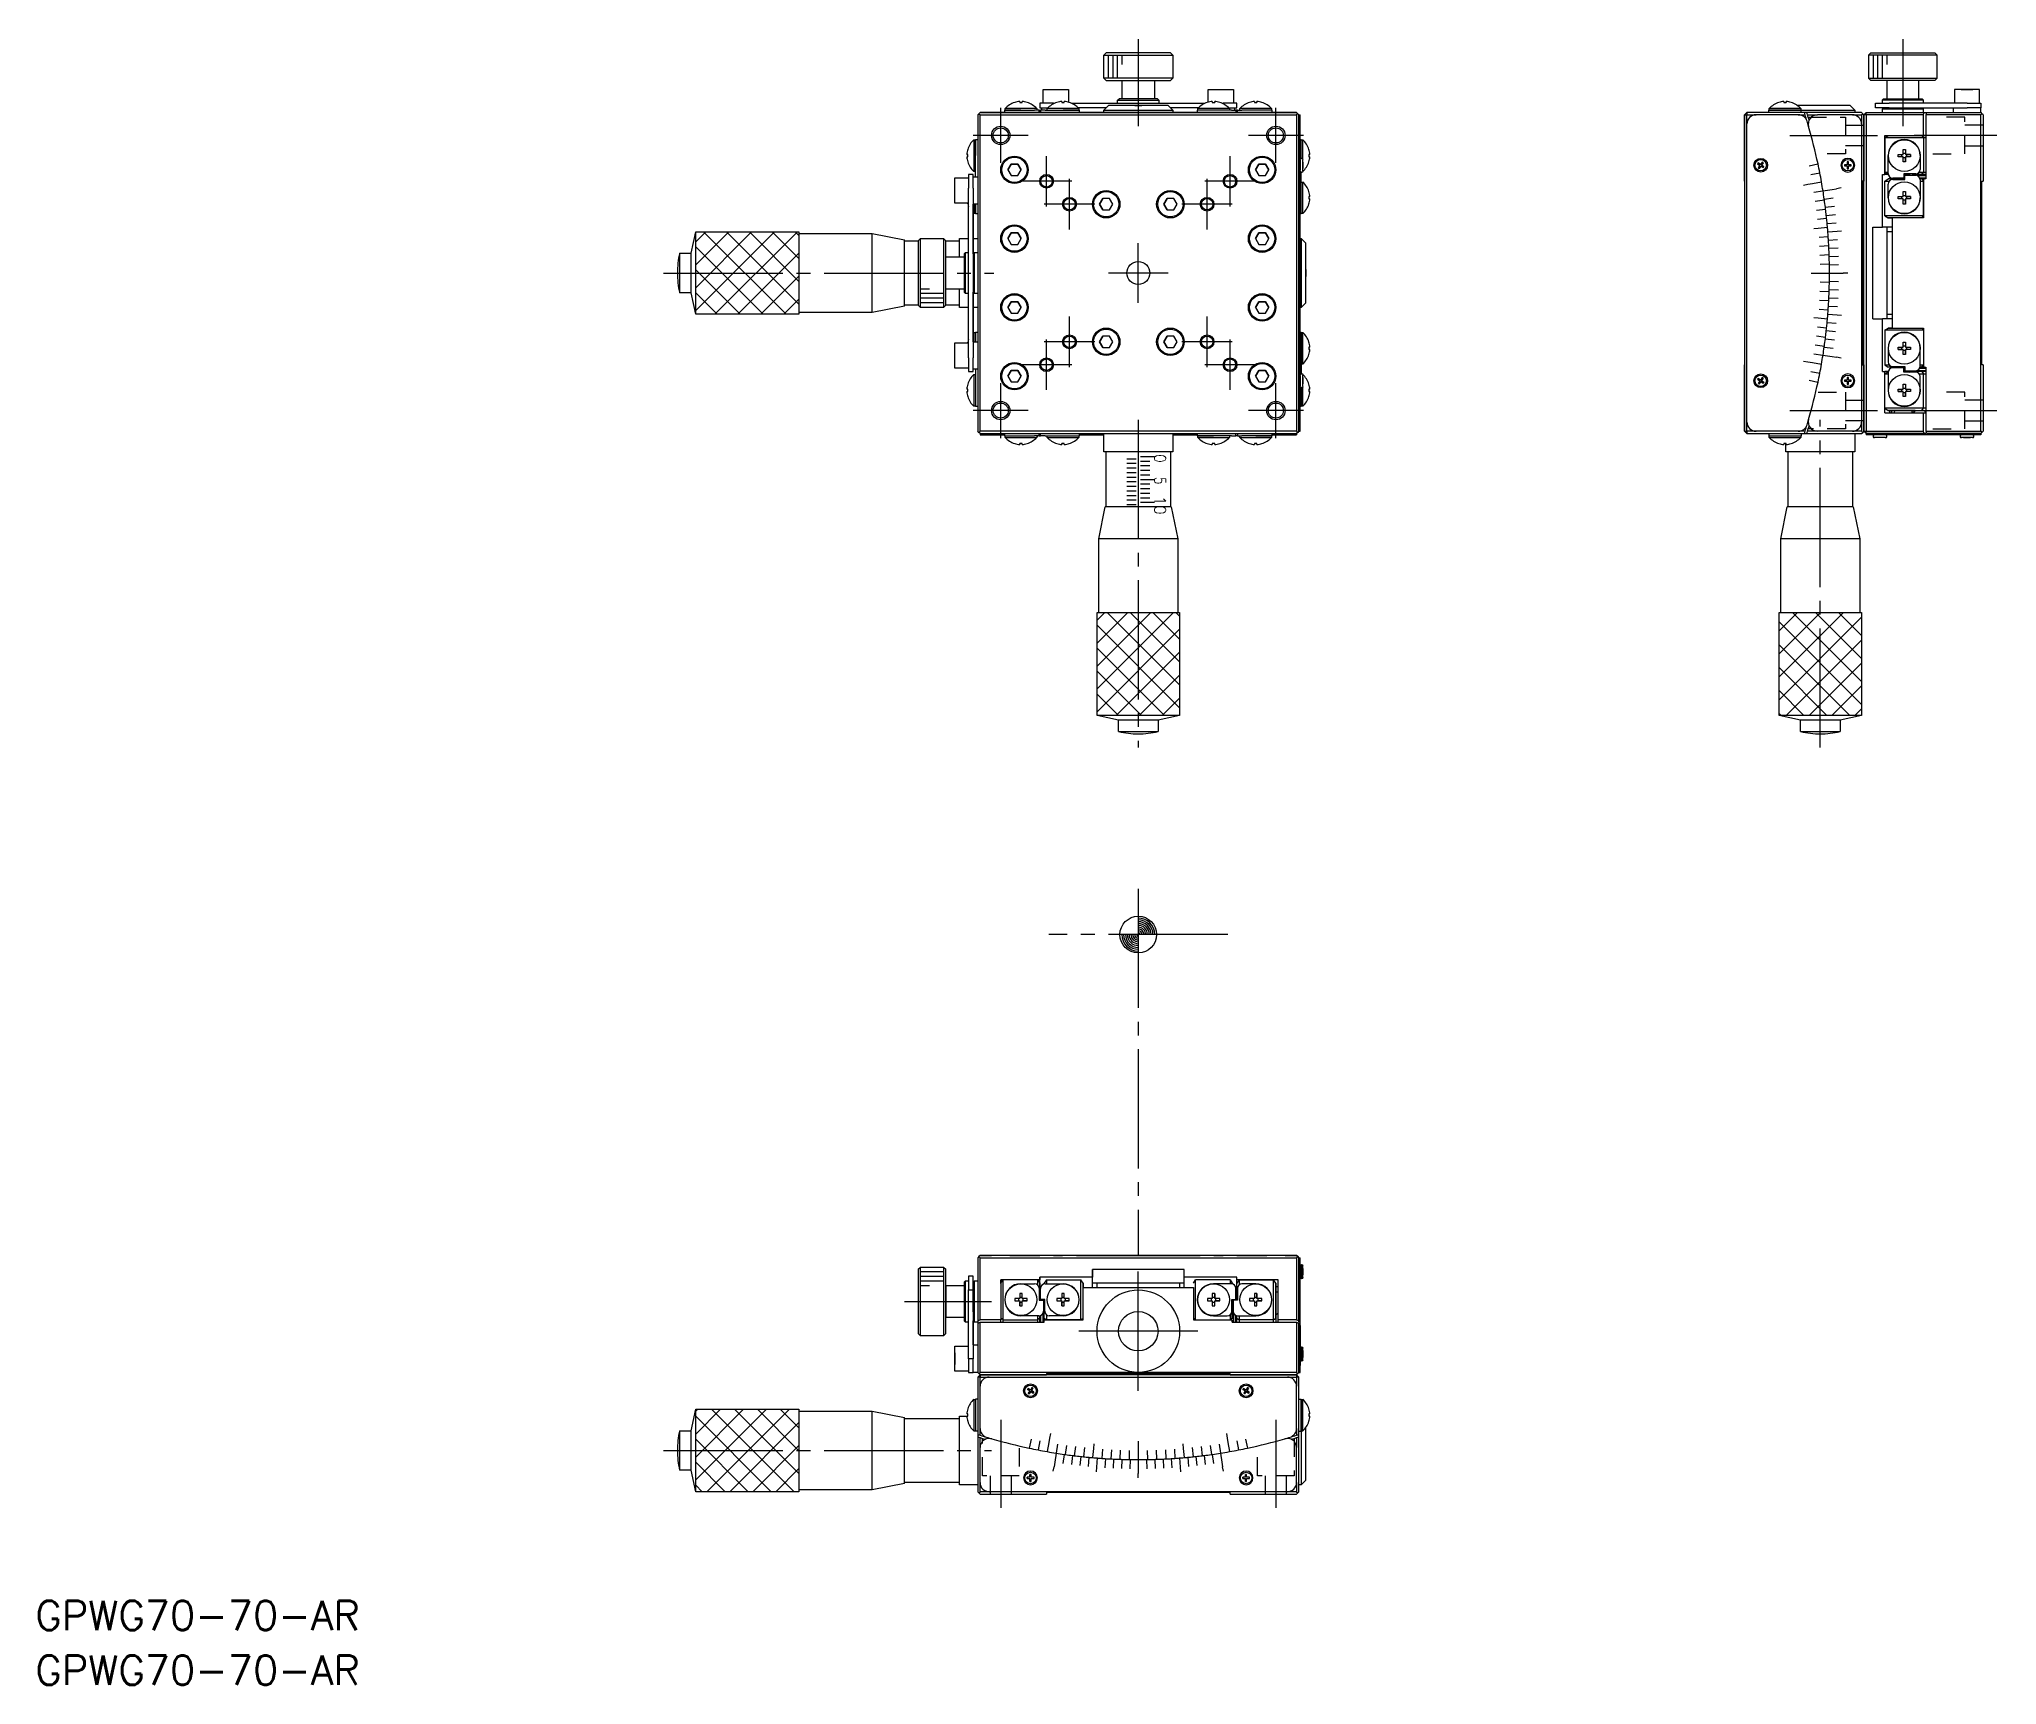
# Model space of a CAD drawing. Extents: x -80 to 133, y 99 to 279.
import ezdxf

# ---------------------------------------------------------------- set-up
doc = ezdxf.new("R2010")
doc.units = 0
doc.linetypes.add('CENTER', pattern=[17.5, 13, -1.5, 1.5, -1.5])
doc.linetypes.add('DASHED', pattern=[3.5, 2, -1.5])
doc.layers.get('0').update_dxf_attribs({"linetype": 'CONTINUOUS'})
doc.layers.add('CENTER', color=1, linetype='CENTER')
doc.styles.get("Standard").update_dxf_attribs({"font": 'txt.shx', "bigfont": '@extfont2.shx'})

msp = doc.modelspace()

# ---------------------------------------------------------------- texts
at = {"color": 7}
for s, width, p in [('0', 0.864, (41.59, 233.29)), ('5', 0.72, (41.59, 230.79)), ('10', 0.96, (41.59, 228.74))]:
    msp.add_text(s, height=1.25, rotation=270, dxfattribs=dict(at, width=width)).set_placement(p)
for p in [(-80.4, 105.08), (-80.4, 99.1)]:
    msp.add_text('GPWG70-70-AR', height=3.2, dxfattribs=at).set_placement(p)

# ---------------------------------------------------------------- linework, layer by layer
at = {"color": 7, "linetype": 'CONTINUOUS'}
for p, q in [((36.09, 276.79), (36.34, 277.04)), ((36.09, 276.79), (43.59, 276.79)), ((36.09, 274.29), (36.09, 276.79)), ((43.34, 277.04), (36.34, 277.04)), ((43.34, 277.04), (36.34, 277.04)), ((43.34, 277.04), (43.59, 276.79)), ((43.59, 276.79), (43.59, 274.29)), ((119.69, 277.04), (119.44, 276.79)), ((123.19, 276.79), (119.44, 276.79)), ((119.44, 276.79), (119.44, 274.29)), ((119.69, 277.04), (123.19, 277.04)), ((123.19, 277.04), (126.69, 277.04)), ((126.94, 276.79), (123.19, 276.79)), ((126.94, 276.79), (126.69, 277.04)), ((126.94, 274.29), (126.94, 276.79)), ((43.59, 274.29), (36.09, 274.29)), ((36.34, 274.04), (36.09, 274.29)), ((36.34, 274.04), (43.34, 274.04)), ((38.09, 272.04), (38.09, 274.04)), ((41.59, 274.04), (41.59, 272.04)), ((43.59, 274.29), (43.34, 274.04)), ((119.44, 274.29), (123.19, 274.29)), ((119.44, 274.29), (119.69, 274.04)), ((123.19, 274.04), (119.69, 274.04)), ((121.44, 274.04), (121.44, 272.04)), ((123.19, 274.29), (126.94, 274.29)), ((126.69, 274.04), (123.19, 274.04)), ((124.94, 272.04), (124.94, 274.04)), ((126.69, 274.04), (126.94, 274.29)), ((26.37, 271.64), (26.37, 271.63)), ((26.37, 271.64), (26.37, 271.63)), ((26.91, 271.73), (26.91, 271.63)), ((26.91, 271.73), (26.91, 271.63)), ((26.91, 271.63), (27.17, 271.63)), ((27.17, 271.63), (27.17, 271.73)), ((27.72, 271.63), (27.72, 271.64)), ((29.09, 271.54), (29.09, 271.04)), ((30.59, 271.54), (29.09, 271.54)), ((29.47, 273.04), (30.84, 273.04)), ((29.47, 271.54), (29.47, 273.04)), ((30.59, 271.54), (30.7, 271.54)), ((30.84, 273.04), (32.22, 273.04)), ((30.97, 271.64), (30.97, 271.63)), ((30.97, 271.64), (30.97, 271.63)), ((31.51, 271.73), (31.51, 271.63)), ((31.51, 271.73), (31.51, 271.63)), ((31.51, 271.63), (31.77, 271.63)), ((31.77, 271.63), (31.77, 271.73)), ((32.22, 273.04), (32.22, 271.66)), ((32.32, 271.63), (32.32, 271.64)), ((32.58, 271.54), (47.1, 271.54)), ((36.09, 270.79), (36.59, 271.29)), ((43.09, 271.29), (36.59, 271.29)), ((39.84, 271.29), (36.59, 271.29)), ((37.59, 271.89), (37.74, 272.04)), ((37.59, 271.89), (42.09, 271.89)), ((37.59, 271.54), (37.59, 271.89)), ((41.94, 272.04), (37.74, 272.04)), ((38.09, 272.04), (37.74, 272.04)), ((39.47, 271.29), (40.22, 271.29)), ((39.47, 271.29), (40.22, 271.29)), ((43.09, 271.29), (39.84, 271.29)), ((41.94, 272.04), (41.59, 272.04)), ((41.94, 272.04), (42.09, 271.89)), ((42.09, 271.89), (42.09, 271.54)), ((43.09, 271.29), (43.59, 270.79)), ((47.37, 271.64), (47.37, 271.63)), ((47.47, 273.04), (48.84, 273.04)), ((47.47, 271.66), (47.47, 273.04)), ((47.91, 271.73), (47.91, 271.63)), ((47.91, 271.63), (48.17, 271.63)), ((48.17, 271.63), (48.17, 271.73)), ((48.17, 271.73), (48.17, 271.63)), ((48.72, 271.63), (48.72, 271.64)), ((48.72, 271.63), (48.72, 271.64)), ((48.84, 273.04), (50.22, 273.04)), ((48.98, 271.54), (49.09, 271.54)), ((50.59, 271.54), (49.09, 271.54)), ((50.22, 273.04), (50.22, 271.54)), ((50.59, 271.04), (50.59, 271.54)), ((51.97, 271.64), (51.97, 271.63)), ((52.51, 271.73), (52.51, 271.63)), ((52.51, 271.63), (52.77, 271.63)), ((52.77, 271.63), (52.77, 271.73)), ((52.77, 271.73), (52.77, 271.63)), ((53.32, 271.63), (53.32, 271.64)), ((53.32, 271.63), (53.32, 271.64)), ((109.67, 271.64), (109.67, 271.63)), ((110.21, 271.73), (110.21, 271.63)), ((110.21, 271.63), (110.47, 271.63)), ((110.47, 271.63), (110.47, 271.73)), ((110.47, 271.73), (110.47, 271.63)), ((111.01, 271.63), (111.02, 271.64)), ((111.01, 271.63), (111.02, 271.64)), ((117.44, 271.29), (111.71, 271.29)), ((117.44, 271.29), (117.94, 270.79)), ((120.19, 271.04), (120.19, 271.54)), ((120.19, 271.54), (121.69, 271.54)), ((121.09, 272.04), (120.94, 271.89)), ((123.19, 271.89), (120.94, 271.89)), ((120.94, 271.89), (120.94, 271.54)), ((121.09, 272.04), (123.19, 272.04)), ((130.19, 271.54), (121.69, 271.54)), ((123.19, 272.04), (125.29, 272.04)), ((125.44, 271.89), (123.19, 271.89)), ((125.44, 271.89), (125.29, 272.04)), ((125.44, 271.54), (125.44, 271.89)), ((131.56, 273.04), (128.81, 273.04)), ((131.56, 273.04), (128.81, 273.04)), ((128.81, 273.04), (128.81, 271.54)), ((129.56, 273.04), (130.19, 273.04)), ((130.19, 273.04), (129.56, 273.04)), ((130.81, 273.04), (130.19, 273.04)), ((130.19, 273.04), (130.81, 273.04)), ((130.19, 271.54), (131.69, 271.54)), ((131.56, 271.54), (131.56, 273.04)), ((131.69, 271.54), (131.69, 271.04)), ((22.34, 270.29), (22.47, 270.41)), ((22.34, 270.29), (22.34, 235.79)), ((22.47, 270.41), (22.59, 270.54)), ((22.47, 270.41), (22.59, 270.29)), ((57.09, 270.54), (22.59, 270.54)), ((22.59, 270.54), (24.84, 270.54)), ((22.59, 270.29), (57.09, 270.29)), ((22.59, 235.79), (22.59, 270.29)), ((24.84, 270.54), (25.09, 270.54)), ((25.09, 270.54), (29.09, 270.54)), ((25.29, 270.79), (27.04, 270.79)), ((25.29, 270.54), (25.29, 270.79)), ((28.77, 270.96), (25.32, 270.96)), ((25.32, 270.79), (25.32, 270.96)), ((27.04, 270.79), (25.32, 270.79)), ((27.04, 270.79), (28.54, 270.79)), ((29.04, 270.79), (28.54, 270.79)), ((28.77, 270.96), (28.77, 270.79)), ((29.04, 270.54), (29.04, 270.79)), ((29.04, 270.79), (29.04, 270.54)), ((29.04, 270.79), (29.19, 270.79)), ((29.09, 271.04), (29.99, 271.04)), ((29.09, 270.54), (34.84, 270.54)), ((29.19, 270.79), (29.19, 270.54)), ((29.69, 270.79), (29.19, 270.79)), ((29.34, 270.79), (29.34, 271.04)), ((29.69, 270.79), (31.64, 270.79)), ((33.37, 270.96), (29.92, 270.96)), ((29.92, 270.79), (29.92, 270.96)), ((31.64, 270.79), (33.39, 270.79)), ((33.37, 270.79), (31.64, 270.79)), ((36.34, 271.04), (33.29, 271.04)), ((33.37, 270.96), (33.37, 270.79)), ((33.39, 270.79), (33.39, 270.54)), ((34.84, 270.54), (44.84, 270.54)), ((36.09, 270.79), (39.84, 270.79)), ((36.09, 270.54), (36.09, 270.79)), ((39.84, 270.79), (43.59, 270.79)), ((46.39, 271.04), (43.34, 271.04)), ((43.59, 270.79), (43.59, 270.54)), ((44.84, 270.54), (50.59, 270.54)), ((48.04, 270.79), (46.29, 270.79)), ((46.29, 270.54), (46.29, 270.79)), ((49.77, 270.96), (46.32, 270.96)), ((46.32, 270.79), (46.32, 270.96)), ((48.04, 270.79), (46.32, 270.79)), ((49.99, 270.79), (48.04, 270.79)), ((49.69, 271.04), (50.59, 271.04)), ((49.77, 270.96), (49.77, 270.79)), ((49.99, 270.79), (50.49, 270.79)), ((50.34, 271.04), (50.34, 270.79)), ((50.64, 270.79), (50.49, 270.79)), ((50.49, 270.79), (50.49, 270.54)), ((50.49, 270.79), (50.49, 270.54)), ((50.59, 270.54), (50.84, 270.54)), ((50.64, 270.54), (50.64, 270.79)), ((50.64, 270.79), (51.14, 270.79)), ((50.84, 270.54), (55.09, 270.54)), ((54.37, 270.96), (50.92, 270.96)), ((50.92, 270.79), (50.92, 270.96)), ((52.64, 270.79), (51.14, 270.79)), ((54.39, 270.79), (52.64, 270.79)), ((54.37, 270.79), (52.64, 270.79)), ((54.37, 270.96), (54.37, 270.79)), ((54.39, 270.79), (54.39, 270.54)), ((55.09, 270.54), (57.09, 270.54)), ((57.09, 270.54), (57.22, 270.41)), ((57.09, 270.54), (57.34, 270.29)), ((57.22, 270.41), (57.09, 270.29)), ((57.09, 270.29), (57.09, 235.79)), ((57.22, 270.41), (57.34, 270.29)), ((57.34, 269.29), (57.34, 270.29)), ((57.34, 270.29), (57.49, 270.29)), ((57.34, 270.29), (57.49, 270.29)), ((57.34, 236.79), (57.34, 269.29)), ((57.34, 269.29), (57.34, 236.79)), ((57.49, 269.65), (57.49, 270.29)), ((57.49, 269.29), (57.49, 270.29)), ((57.49, 268.94), (57.49, 269.65)), ((57.49, 236.79), (57.49, 269.29)), ((57.49, 265.29), (57.49, 268.94)), ((105.94, 270.29), (106.19, 270.54)), ((105.94, 263.04), (105.94, 270.29)), ((105.94, 270.29), (105.94, 243.04)), ((105.94, 270.29), (106.19, 270.29)), ((112.45, 270.54), (106.19, 270.54)), ((106.19, 270.54), (106.19, 270.29)), ((106.19, 270.29), (107.19, 270.29)), ((106.19, 269.29), (106.19, 270.29)), ((106.19, 236.79), (106.19, 269.29)), ((111.79, 270.29), (107.19, 270.29)), ((108.59, 270.54), (108.59, 270.79)), ((108.59, 270.79), (108.62, 270.79)), ((108.59, 270.54), (108.59, 270.79)), ((108.59, 270.79), (108.59, 270.79)), ((108.59, 270.79), (108.59, 270.79)), ((108.59, 270.79), (108.62, 270.79)), ((108.62, 270.79), (108.62, 270.96)), ((112.07, 270.96), (108.62, 270.96)), ((108.62, 270.79), (112.06, 270.79)), ((112.07, 270.79), (108.62, 270.79)), ((111.79, 270.29), (112.52, 270.29)), ((112.06, 270.79), (112.09, 270.79)), ((112.07, 270.96), (112.07, 270.79)), ((112.07, 270.79), (112.09, 270.79)), ((112.07, 270.79), (117.94, 270.79)), ((112.09, 270.54), (112.09, 270.79)), ((112.71, 270.54), (112.45, 270.54)), ((118.69, 270.54), (112.71, 270.54)), ((112.79, 270.29), (113.87, 270.29)), ((117.69, 270.29), (113.87, 270.29)), ((117.69, 270.29), (118.69, 270.29)), ((117.94, 270.79), (117.94, 270.54)), ((118.81, 270.41), (118.69, 270.54)), ((118.69, 270.29), (118.81, 270.41)), ((118.69, 270.29), (118.69, 269.29)), ((118.69, 269.29), (118.69, 236.79)), ((118.81, 270.41), (118.94, 270.29)), ((119.19, 270.54), (118.94, 270.29)), ((119.19, 270.54), (118.94, 270.29)), ((118.94, 270.29), (118.94, 263.04)), ((118.94, 243.04), (118.94, 270.29)), ((119.19, 270.29), (118.94, 270.29)), ((118.94, 263.04), (118.94, 270.29)), ((119.19, 270.29), (119.19, 270.54)), ((119.19, 270.54), (125.52, 270.54)), ((119.19, 270.29), (119.19, 235.79)), ((125.45, 270.29), (119.19, 270.29)), ((121.69, 271.04), (120.19, 271.04)), ((121.09, 271.04), (120.94, 270.89)), ((125.44, 270.89), (120.94, 270.89)), ((120.94, 270.89), (120.94, 270.54)), ((121.69, 271.04), (130.19, 271.04)), ((125.44, 270.89), (125.29, 271.04)), ((125.44, 270.54), (125.44, 270.89)), ((125.45, 268.04), (125.45, 270.29)), ((125.52, 270.54), (125.79, 270.54)), ((125.71, 270.29), (125.71, 263.29)), ((131.69, 270.29), (125.71, 270.29)), ((125.79, 270.54), (131.69, 270.54)), ((128.69, 271.04), (128.69, 270.54)), ((131.69, 271.04), (130.19, 271.04)), ((131.69, 270.54), (131.69, 271.04)), ((131.69, 270.54), (131.81, 270.41)), ((131.81, 270.41), (131.69, 270.29)), ((131.69, 253.04), (131.69, 270.29)), ((131.94, 270.29), (131.81, 270.41)), ((131.94, 270.29), (131.94, 263.04)), ((21.92, 267.56), (21.92, 265.84)), ((21.92, 267.56), (22.09, 267.56)), ((22.09, 265.84), (22.09, 267.59)), ((22.09, 267.59), (22.34, 267.59)), ((22.09, 267.56), (22.09, 265.84)), ((57.49, 267.59), (57.59, 267.59)), ((57.59, 265.84), (57.59, 267.59)), ((57.59, 267.56), (57.76, 267.56)), ((57.76, 265.49), (57.76, 267.56)), ((121.23, 267.79), (121.58, 268.04)), ((121.23, 268.04), (125.45, 268.04)), ((121.23, 267.79), (121.23, 268.04)), ((121.23, 267.79), (121.23, 264.04)), ((125.45, 267.79), (121.23, 267.79)), ((121.23, 264.04), (121.23, 267.79)), ((125.26, 268.04), (125.45, 267.79)), ((125.45, 268.04), (125.71, 268.04)), ((125.45, 267.79), (125.45, 264.04)), ((125.71, 267.79), (125.45, 267.79)), ((21.25, 265.97), (21.15, 265.97)), ((21.15, 265.97), (21.25, 265.97)), ((21.15, 265.71), (21.25, 265.71)), ((21.25, 266.51), (21.24, 266.51)), ((21.25, 266.51), (21.24, 266.51)), ((21.24, 265.16), (21.25, 265.16)), ((21.25, 265.71), (21.25, 265.97)), ((21.92, 265.84), (21.92, 264.11)), ((22.09, 263.89), (22.09, 265.84)), ((25.98, 264.91), (25.62, 264.29)), ((25.62, 264.29), (25.98, 264.91)), ((26.7, 264.91), (25.98, 264.91)), ((25.98, 264.91), (26.7, 264.91)), ((27.06, 264.29), (26.7, 264.91)), ((26.7, 264.91), (27.06, 264.29)), ((52.98, 264.91), (52.62, 264.29)), ((52.62, 264.29), (52.98, 264.91)), ((53.7, 264.91), (52.98, 264.91)), ((52.98, 264.91), (53.7, 264.91)), ((54.06, 264.29), (53.7, 264.91)), ((53.7, 264.91), (54.06, 264.29)), ((57.49, 265.34), (57.49, 265.29)), ((57.49, 265.34), (57.49, 265.23)), ((57.49, 265.23), (57.49, 265.21)), ((57.49, 265.21), (57.49, 265.2)), ((57.49, 265.2), (57.49, 265.16)), ((57.49, 265.16), (57.49, 265.13)), ((57.49, 265.13), (57.49, 265.1)), ((57.49, 265.1), (57.49, 265.05)), ((57.49, 265.05), (57.49, 265.02)), ((57.49, 265.02), (57.49, 264.93)), ((57.49, 264.93), (57.49, 264.81)), ((57.49, 264.81), (57.49, 264.74)), ((57.49, 264.74), (57.49, 264.73)), ((57.49, 264.73), (57.49, 264.67)), ((57.49, 264.67), (57.49, 264.58)), ((57.59, 265.54), (57.59, 265.84)), ((57.62, 265.54), (57.67, 265.54)), ((57.62, 265.54), (57.67, 265.54)), ((57.79, 264.16), (57.79, 265.41)), ((57.79, 265.31), (57.79, 265.41)), ((57.79, 264.87), (57.79, 265.31)), ((57.79, 265.13), (57.79, 264.87)), ((57.79, 265.06), (57.79, 265.13)), ((57.79, 264.87), (57.79, 265.06)), ((57.79, 265.05), (57.79, 264.95)), ((57.79, 264.87), (57.79, 265.05)), ((57.79, 264.95), (57.79, 264.77)), ((57.79, 264.7), (57.79, 264.87)), ((57.79, 264.8), (57.79, 264.87)), ((57.79, 264.7), (57.79, 264.8)), ((57.79, 264.77), (57.79, 264.51)), ((57.79, 264.16), (57.79, 264.7)), ((57.79, 264.63), (57.79, 264.7)), ((57.79, 264.7), (57.79, 264.53)), ((57.79, 264.44), (57.79, 264.7)), ((58.44, 266.51), (58.44, 266.51)), ((58.44, 266.51), (58.44, 266.51)), ((58.44, 265.97), (58.44, 265.71)), ((58.53, 265.97), (58.44, 265.97)), ((58.53, 265.97), (58.44, 265.97)), ((58.44, 265.71), (58.53, 265.71)), ((58.44, 265.16), (58.44, 265.16)), ((107.41, 265.05), (107.34, 264.95)), ((107.34, 264.95), (107.6, 264.77)), ((107.67, 264.87), (107.41, 265.05)), ((107.41, 265.05), (107.67, 264.87)), ((107.6, 264.77), (107.42, 264.51)), ((107.53, 264.44), (107.7, 264.7)), ((107.7, 264.7), (107.53, 264.44)), ((107.84, 265.13), (107.67, 264.87)), ((107.7, 264.7), (107.96, 264.53)), ((107.77, 264.8), (107.95, 265.06)), ((107.95, 265.06), (107.77, 264.8)), ((108.03, 264.63), (107.77, 264.8)), ((107.77, 264.8), (108.03, 264.63)), ((107.95, 265.06), (107.84, 265.13)), ((107.84, 265.13), (107.95, 265.06)), ((116.81, 264.85), (116.81, 264.73)), ((117.12, 264.85), (116.81, 264.85)), ((116.81, 264.73), (117.12, 264.73)), ((117.12, 264.73), (116.81, 264.73)), ((117.12, 265.16), (117.12, 264.85)), ((117.25, 265.16), (117.12, 265.16)), ((117.12, 264.73), (117.12, 264.41)), ((117.25, 264.85), (117.25, 265.16)), ((117.56, 264.85), (117.25, 264.85)), ((117.25, 264.41), (117.25, 264.73)), ((117.25, 264.73), (117.56, 264.73)), ((117.56, 264.73), (117.25, 264.73)), ((117.56, 264.73), (117.56, 264.85)), ((121.59, 263.89), (121.59, 265.84)), ((122.67, 265.97), (123.21, 265.97)), ((122.67, 265.71), (122.67, 265.97)), ((122.67, 265.97), (123.08, 265.97)), ((123.21, 265.71), (122.67, 265.71)), ((123.08, 265.97), (123.21, 265.97)), ((123.08, 265.71), (123.08, 265.97)), ((123.21, 266.51), (123.47, 266.51)), ((123.21, 265.97), (123.21, 266.51)), ((123.21, 266.1), (123.47, 266.1)), ((123.21, 265.16), (123.21, 265.71)), ((123.47, 265.58), (123.21, 265.58)), ((123.47, 265.16), (123.21, 265.16)), ((123.47, 266.51), (123.47, 265.97)), ((123.47, 266.51), (123.47, 266.1)), ((123.47, 266.1), (123.47, 265.97)), ((123.47, 265.97), (124.01, 265.97)), ((123.47, 265.97), (123.6, 265.97)), ((123.47, 265.71), (123.47, 265.16)), ((124.01, 265.71), (123.47, 265.71)), ((123.47, 265.71), (123.47, 265.58)), ((123.47, 265.16), (123.47, 265.58)), ((124.01, 265.97), (123.6, 265.97)), ((123.6, 265.97), (123.6, 265.71)), ((124.01, 265.97), (124.01, 265.71)), ((125.09, 265.84), (125.09, 264.34)), ((19.84, 262.04), (19.84, 263.41)), ((19.84, 263.41), (21.34, 263.41)), ((21.84, 263.79), (21.34, 263.79)), ((21.34, 263.79), (21.34, 262.29)), ((21.84, 263.54), (21.84, 263.79)), ((21.84, 262.29), (21.84, 263.79)), ((21.84, 263.54), (22.34, 263.54)), ((22.09, 264.11), (21.92, 264.11)), ((22.09, 263.54), (22.09, 263.89)), ((25.62, 264.29), (25.98, 263.66)), ((25.98, 263.66), (26.7, 263.66)), ((26.7, 263.66), (27.06, 264.29)), ((52.62, 264.29), (52.98, 263.66)), ((52.98, 263.66), (53.7, 263.66)), ((53.7, 263.66), (54.06, 264.29)), ((57.49, 264.58), (57.49, 264.41)), ((57.49, 264.41), (57.49, 264.29)), ((57.49, 264.17), (57.49, 264.29)), ((57.49, 264.29), (57.49, 264.27)), ((57.49, 264.29), (57.49, 264.28)), ((57.49, 264.28), (57.49, 264.27)), ((57.49, 264.27), (57.49, 264.25)), ((57.49, 264.27), (57.49, 264.26)), ((57.49, 264.26), (57.49, 264.25)), ((57.49, 264.25), (57.49, 264.24)), ((57.49, 264.25), (57.49, 264.24)), ((57.49, 262.5), (57.49, 264.17)), ((57.49, 263.39), (57.59, 263.39)), ((57.59, 263.24), (57.49, 263.24)), ((57.59, 263.89), (57.59, 264.04)), ((57.59, 263.39), (57.59, 263.89)), ((57.59, 263.24), (57.59, 263.39)), ((57.59, 262.74), (57.59, 263.24)), ((57.59, 262.96), (57.76, 262.96)), ((57.59, 261.24), (57.59, 262.74)), ((57.67, 264.04), (57.62, 264.04)), ((57.67, 264.04), (57.62, 264.04)), ((57.76, 259.51), (57.76, 262.96)), ((57.79, 264.53), (57.79, 264.63)), ((57.79, 264.51), (57.79, 264.44)), ((107.42, 264.51), (107.53, 264.44)), ((107.96, 264.53), (108.03, 264.63)), ((108.03, 264.63), (107.96, 264.53)), ((117.12, 264.41), (117.25, 264.41)), ((117.25, 264.41), (117.12, 264.41)), ((118.79, 263.04), (118.79, 243.04)), ((118.94, 263.04), (118.79, 263.04)), ((120.96, 263.79), (121.23, 263.79)), ((120.96, 258.04), (120.96, 263.79)), ((121.23, 264.04), (121.58, 263.79)), ((121.23, 263.79), (121.23, 264.04)), ((121.23, 264.04), (121.59, 264.04)), ((121.59, 263.79), (121.23, 263.79)), ((121.23, 263.04), (121.58, 263.29)), ((121.23, 259.29), (121.23, 263.04)), ((121.23, 263.04), (121.69, 263.04)), ((121.6, 263.79), (121.58, 263.79)), ((122.57, 263.29), (121.58, 263.29)), ((121.59, 261.24), (121.59, 262.74)), ((123.29, 263.39), (122.09, 263.39)), ((123.29, 263.39), (122.09, 263.39)), ((122.09, 263.24), (123.39, 263.24)), ((123.39, 263.29), (122.57, 263.29)), ((122.61, 263.24), (122.57, 263.29)), ((122.87, 263.29), (122.88, 263.39)), ((123.08, 263.39), (123.09, 263.29)), ((124.59, 263.84), (123.29, 263.84)), ((123.29, 263.84), (123.29, 263.39)), ((124.59, 263.84), (123.29, 263.84)), ((123.92, 263.79), (123.29, 263.79)), ((123.29, 263.66), (123.39, 263.66)), ((123.29, 263.41), (123.39, 263.41)), ((123.39, 263.41), (123.29, 263.41)), ((123.39, 263.24), (123.39, 263.69)), ((123.39, 263.69), (124.59, 263.69)), ((123.97, 263.84), (123.82, 263.69)), ((124.28, 263.79), (124.21, 263.84)), ((125.26, 263.79), (124.28, 263.79)), ((124.74, 263.66), (125.71, 263.66)), ((124.99, 264.04), (125.45, 264.04)), ((125.03, 263.41), (125.71, 263.41)), ((125.03, 263.41), (125.63, 263.41)), ((125.26, 263.29), (125.08, 263.29)), ((125.09, 263.19), (125.09, 261.24)), ((125.09, 263.04), (125.45, 263.04)), ((125.26, 263.79), (125.45, 264.04)), ((125.71, 263.79), (125.26, 263.79)), ((125.26, 263.29), (125.45, 263.04)), ((125.45, 263.29), (125.26, 263.29)), ((125.45, 264.04), (125.71, 264.04)), ((125.45, 263.29), (125.45, 263.04)), ((125.71, 263.29), (125.45, 263.29)), ((125.45, 259.29), (125.45, 263.04)), ((125.45, 263.04), (125.45, 259.29)), ((125.53, 263.29), (125.65, 263.41)), ((125.69, 263.66), (125.61, 263.79)), ((125.63, 263.41), (125.71, 263.41)), ((125.71, 263.41), (125.65, 263.41)), ((125.65, 263.41), (125.71, 263.41)), ((131.79, 263.04), (131.94, 263.04)), ((131.79, 243.04), (131.79, 263.04)), ((19.84, 260.66), (19.84, 262.04)), ((21.34, 260.66), (19.84, 260.66)), ((21.24, 260.56), (21.25, 260.56)), ((21.34, 243.79), (21.34, 262.29)), ((21.84, 262.29), (21.84, 243.79)), ((21.84, 255.14), (21.84, 260.54)), ((22.34, 260.54), (21.84, 260.54)), ((21.92, 260.54), (21.92, 259.51)), ((22.09, 259.49), (22.09, 260.54)), ((22.09, 260.54), (22.09, 259.51)), ((35.98, 261.16), (35.62, 260.54)), ((35.62, 260.54), (35.98, 261.16)), ((35.62, 260.54), (35.98, 259.91)), ((35.98, 259.91), (35.62, 260.54)), ((36.7, 261.16), (35.98, 261.16)), ((37.06, 260.54), (36.7, 261.16)), ((36.7, 259.91), (37.06, 260.54)), ((42.98, 261.16), (42.62, 260.54)), ((42.62, 260.54), (42.98, 261.16)), ((42.62, 260.54), (42.98, 259.91)), ((42.98, 259.91), (42.62, 260.54)), ((43.7, 261.16), (42.98, 261.16)), ((44.06, 260.54), (43.7, 261.16)), ((43.7, 259.91), (44.06, 260.54)), ((57.49, 261.72), (57.49, 262.5)), ((57.49, 260.94), (57.49, 261.72)), ((57.49, 260.16), (57.49, 260.94)), ((57.59, 259.49), (57.59, 261.24)), ((57.59, 259.51), (57.59, 261.24)), ((58.44, 261.91), (58.44, 261.91)), ((58.44, 261.91), (58.44, 261.91)), ((58.44, 261.37), (58.44, 261.11)), ((58.53, 261.37), (58.44, 261.37)), ((58.53, 261.37), (58.44, 261.37)), ((58.44, 261.11), (58.53, 261.11)), ((58.44, 260.56), (58.44, 260.56)), ((122.67, 261.37), (123.21, 261.37)), ((122.67, 261.11), (122.67, 261.37)), ((122.67, 261.37), (123.08, 261.37)), ((123.21, 261.11), (122.67, 261.11)), ((123.08, 261.37), (123.21, 261.37)), ((123.08, 261.11), (123.08, 261.37)), ((123.21, 261.91), (123.47, 261.91)), ((123.21, 261.37), (123.21, 261.91)), ((123.21, 261.5), (123.47, 261.5)), ((123.21, 260.56), (123.21, 261.11)), ((123.47, 260.98), (123.21, 260.98)), ((123.47, 260.56), (123.21, 260.56)), ((123.47, 261.91), (123.47, 261.37)), ((123.47, 261.91), (123.47, 261.5)), ((123.47, 261.5), (123.47, 261.37)), ((123.47, 261.37), (124.01, 261.37)), ((123.47, 261.37), (123.6, 261.37)), ((123.47, 261.11), (123.47, 260.56)), ((124.01, 261.11), (123.47, 261.11)), ((123.47, 261.11), (123.47, 260.98)), ((123.47, 260.56), (123.47, 260.98)), ((124.01, 261.37), (123.6, 261.37)), ((123.6, 261.37), (123.6, 261.11)), ((124.01, 261.37), (124.01, 261.11)), ((21.84, 257.78), (21.84, 259.04)), ((21.84, 258.05), (21.84, 259.04)), ((22.09, 259.51), (21.92, 259.51)), ((22.34, 259.49), (22.09, 259.49)), ((35.98, 259.91), (36.7, 259.91)), ((42.98, 259.91), (43.7, 259.91)), ((57.49, 259.49), (57.49, 260.16)), ((57.49, 259.37), (57.49, 259.49)), ((57.59, 259.49), (57.49, 259.49)), ((57.49, 258.74), (57.49, 259.37)), ((57.49, 258.58), (57.49, 258.74)), ((57.49, 258.03), (57.49, 258.58)), ((57.76, 259.51), (57.59, 259.51)), ((125.45, 259.29), (121.23, 259.29)), ((121.23, 259.29), (121.58, 259.04)), ((121.58, 259.04), (122.04, 259.04)), ((122.04, 259.04), (121.58, 259.04)), ((122.04, 259.04), (122.04, 247.04)), ((122.04, 259.04), (122.04, 247.04)), ((125.45, 259.04), (122.04, 259.04)), ((125.26, 259.04), (125.45, 259.29)), ((125.45, 259.29), (125.45, 259.04)), ((-8.91, 255.19), (-8.41, 257.54)), ((-8.41, 248.54), (-8.41, 257.54)), ((-8.41, 257.54), (2.84, 257.54)), ((2.84, 257.54), (2.84, 253.04)), ((2.84, 257.34), (10.84, 257.34)), ((10.84, 248.74), (10.84, 257.34)), ((10.84, 257.34), (14.34, 256.64)), ((14.34, 249.44), (14.34, 256.64)), ((14.34, 256.54), (15.84, 256.54)), ((15.84, 256.54), (16.09, 256.79)), ((15.84, 256.54), (15.84, 249.54)), ((16.09, 249.29), (16.09, 256.79)), ((16.09, 256.79), (18.59, 256.79)), ((18.59, 256.79), (18.59, 249.29)), ((18.59, 256.79), (18.84, 256.54)), ((18.84, 249.54), (18.84, 256.54)), ((18.84, 256.54), (20.34, 256.54)), ((20.34, 254.79), (20.34, 256.79)), ((20.34, 256.79), (21.34, 256.79)), ((21.84, 255.14), (21.84, 258.05)), ((21.84, 257.69), (21.84, 257.82)), ((21.84, 257.82), (21.84, 257.82)), ((21.84, 256.91), (21.84, 257.82)), ((21.84, 256.61), (21.84, 257.69)), ((21.84, 255.14), (21.84, 256.91)), ((21.84, 256.79), (22.34, 256.79)), ((21.84, 256.61), (21.84, 255.14)), ((25.98, 257.41), (25.62, 256.79)), ((25.62, 256.79), (25.98, 257.41)), ((25.62, 256.79), (25.98, 256.16)), ((26.7, 257.41), (25.98, 257.41)), ((25.98, 257.41), (26.7, 257.41)), ((25.98, 256.16), (26.7, 256.16)), ((27.06, 256.79), (26.7, 257.41)), ((26.7, 257.41), (27.06, 256.79)), ((26.7, 256.16), (27.06, 256.79)), ((52.98, 257.41), (52.62, 256.79)), ((52.62, 256.79), (52.98, 257.41)), ((52.62, 256.79), (52.98, 256.16)), ((53.7, 257.41), (52.98, 257.41)), ((52.98, 257.41), (53.7, 257.41)), ((52.98, 256.16), (53.7, 256.16)), ((54.06, 256.79), (53.7, 257.41)), ((53.7, 257.41), (54.06, 256.79)), ((53.7, 256.16), (54.06, 256.79)), ((57.49, 257.79), (57.49, 258.03)), ((57.49, 257.32), (57.49, 257.79)), ((57.49, 257), (57.49, 257.32)), ((57.49, 256.61), (57.49, 257)), ((57.49, 256.79), (57.59, 256.79)), ((57.49, 256.21), (57.49, 256.61)), ((57.49, 255.89), (57.49, 256.21)), ((57.59, 256.79), (57.59, 253.04)), ((57.59, 256.79), (58.09, 256.29)), ((58.09, 249.79), (58.09, 256.29)), ((58.09, 253.04), (58.09, 256.29)), ((119.9, 258.04), (120.96, 258.04)), ((119.9, 248.04), (119.9, 258.04)), ((122.04, 258.04), (120.96, 258.04)), ((121.44, 258.04), (121.44, 248.04)), ((122.04, 257.54), (121.44, 257.54)), ((-10.16, 255.19), (-10.16, 250.89)), ((-10.16, 255.19), (-8.91, 255.19)), ((-8.91, 250.89), (-8.91, 255.19)), ((18.84, 254.79), (20.84, 254.79)), ((20.84, 255.14), (20.99, 255.29)), ((20.84, 255.14), (20.84, 250.94)), ((20.99, 250.79), (20.99, 255.29)), ((20.99, 255.29), (21.34, 255.29)), ((21.84, 255.14), (21.99, 255.29)), ((21.99, 253.04), (21.99, 255.29)), ((21.99, 255.29), (22.34, 255.29)), ((57.49, 255.42), (57.49, 255.89)), ((57.49, 255.18), (57.49, 255.42)), ((57.49, 254.63), (57.49, 255.18)), ((57.49, 254.47), (57.49, 254.63)), ((57.49, 253.83), (57.49, 254.47)), ((2.84, 253.04), (2.84, 248.54)), ((21.99, 250.79), (21.99, 253.04)), ((57.49, 253.75), (57.49, 253.83)), ((57.49, 253.04), (57.49, 253.75)), ((57.49, 252.32), (57.49, 253.04)), ((57.49, 252.24), (57.49, 252.32)), ((57.49, 251.61), (57.49, 252.24)), ((57.59, 253.04), (57.59, 249.29)), ((58.09, 253.41), (58.09, 252.66)), ((58.09, 253.41), (58.09, 252.66)), ((58.09, 249.79), (58.09, 253.04)), ((131.69, 235.79), (131.69, 253.04)), ((-8.91, 250.89), (-10.16, 250.89)), ((-8.41, 248.54), (-8.91, 250.89)), ((20.84, 251.29), (18.84, 251.29)), ((20.34, 249.29), (20.34, 251.29)), ((20.99, 250.79), (20.84, 250.94)), ((21.34, 250.79), (20.99, 250.79)), ((21.84, 249.17), (21.84, 250.94)), ((21.84, 250.94), (21.84, 249.46)), ((21.84, 245.54), (21.84, 250.94)), ((21.84, 248.03), (21.84, 250.94)), ((21.99, 250.79), (21.84, 250.94)), ((22.34, 250.79), (21.99, 250.79)), ((25.98, 249.91), (25.62, 249.29)), ((25.62, 249.29), (25.98, 249.91)), ((26.7, 249.91), (25.98, 249.91)), ((25.98, 249.91), (26.7, 249.91)), ((27.06, 249.29), (26.7, 249.91)), ((26.7, 249.91), (27.06, 249.29)), ((52.98, 249.91), (52.62, 249.29)), ((52.62, 249.29), (52.98, 249.91)), ((53.7, 249.91), (52.98, 249.91)), ((52.98, 249.91), (53.7, 249.91)), ((54.06, 249.29), (53.7, 249.91)), ((53.7, 249.91), (54.06, 249.29)), ((57.49, 251.45), (57.49, 251.61)), ((57.49, 250.89), (57.49, 251.45)), ((57.49, 250.66), (57.49, 250.89)), ((57.49, 250.18), (57.49, 250.66)), ((57.49, 249.86), (57.49, 250.18)), ((57.49, 249.47), (57.49, 249.86)), ((58.09, 249.79), (57.59, 249.29)), ((2.84, 248.54), (-8.41, 248.54)), ((10.84, 248.74), (2.84, 248.74)), ((14.34, 249.44), (10.84, 248.74)), ((15.84, 249.54), (14.34, 249.54)), ((16.09, 249.29), (15.84, 249.54)), ((18.59, 249.29), (16.09, 249.29)), ((18.84, 249.54), (18.59, 249.29)), ((20.34, 249.54), (18.84, 249.54)), ((21.34, 249.29), (20.34, 249.29)), ((21.84, 248.39), (21.84, 249.46)), ((22.34, 249.29), (21.84, 249.29)), ((21.84, 248.25), (21.84, 249.17)), ((21.84, 248.26), (21.84, 248.39)), ((21.84, 247.04), (21.84, 248.3)), ((21.84, 248.25), (21.84, 248.26)), ((21.84, 247.04), (21.84, 248.03)), ((25.62, 249.29), (25.98, 248.66)), ((25.98, 248.66), (26.7, 248.66)), ((26.7, 248.66), (27.06, 249.29)), ((52.62, 249.29), (52.98, 248.66)), ((52.98, 248.66), (53.7, 248.66)), ((53.7, 248.66), (54.06, 249.29)), ((57.49, 249.07), (57.49, 249.47)), ((57.59, 249.29), (57.49, 249.29)), ((57.49, 248.76), (57.49, 249.07)), ((57.49, 248.28), (57.49, 248.76)), ((57.49, 248.04), (57.49, 248.28)), ((57.49, 247.49), (57.49, 248.04)), ((119.9, 248.04), (120.96, 248.04)), ((120.96, 242.29), (120.96, 248.04)), ((122.04, 248.04), (120.96, 248.04)), ((121.44, 248.54), (122.04, 248.54)), ((21.25, 245.51), (21.24, 245.51)), ((21.84, 245.54), (22.34, 245.54)), ((21.92, 246.56), (21.92, 245.54)), ((21.92, 246.56), (22.09, 246.56)), ((22.09, 246.59), (22.09, 245.54)), ((22.09, 246.59), (22.34, 246.59)), ((22.09, 246.56), (22.09, 245.54)), ((35.98, 246.16), (35.62, 245.54)), ((35.62, 245.54), (35.98, 246.16)), ((35.62, 245.54), (35.98, 244.91)), ((35.98, 244.91), (35.62, 245.54)), ((36.7, 246.16), (35.98, 246.16)), ((37.06, 245.54), (36.7, 246.16)), ((36.7, 244.91), (37.06, 245.54)), ((42.98, 246.16), (42.62, 245.54)), ((42.62, 245.54), (42.98, 246.16)), ((42.62, 245.54), (42.98, 244.91)), ((42.98, 244.91), (42.62, 245.54)), ((43.7, 246.16), (42.98, 246.16)), ((44.06, 245.54), (43.7, 246.16)), ((43.7, 244.91), (44.06, 245.54)), ((57.49, 247.34), (57.49, 247.49)), ((57.49, 246.71), (57.49, 247.34)), ((57.49, 246.59), (57.49, 246.71)), ((57.49, 245.92), (57.49, 246.59)), ((57.49, 246.59), (57.59, 246.59)), ((57.49, 245.14), (57.49, 245.92)), ((57.59, 246.59), (57.59, 244.84)), ((57.59, 244.84), (57.59, 246.56)), ((57.59, 246.56), (57.76, 246.56)), ((57.76, 243.11), (57.76, 246.56)), ((58.44, 245.51), (58.44, 245.51)), ((121.23, 246.79), (121.58, 247.04)), ((125.45, 246.79), (121.23, 246.79)), ((121.23, 246.79), (121.23, 243.04)), ((121.58, 247.04), (122.04, 247.04)), ((122.04, 247.04), (121.58, 247.04)), ((122.04, 247.04), (125.45, 247.04)), ((123.21, 245.51), (123.47, 245.51)), ((123.21, 244.97), (123.21, 245.51)), ((123.47, 245.51), (123.47, 244.97)), ((123.47, 245.51), (123.47, 245.1)), ((125.26, 247.04), (125.45, 246.79)), ((125.45, 247.04), (125.45, 246.79)), ((125.45, 246.79), (125.45, 243.04)), ((125.45, 246.79), (125.45, 243.04)), ((19.84, 244.04), (19.84, 245.41)), ((19.84, 245.41), (21.34, 245.41)), ((19.84, 242.66), (19.84, 244.04)), ((21.34, 243.79), (21.34, 242.29)), ((21.84, 242.29), (21.84, 243.79)), ((35.98, 244.91), (36.7, 244.91)), ((42.98, 244.91), (43.7, 244.91)), ((57.49, 244.36), (57.49, 245.14)), ((57.49, 243.58), (57.49, 244.36)), ((57.49, 241.79), (57.49, 243.58)), ((57.59, 244.84), (57.59, 243.34)), ((57.59, 243.34), (57.59, 242.84)), ((58.44, 244.97), (58.44, 244.71)), ((58.53, 244.97), (58.44, 244.97)), ((58.44, 244.71), (58.53, 244.71)), ((58.53, 244.71), (58.44, 244.71)), ((58.44, 244.16), (58.44, 244.16)), ((58.44, 244.16), (58.44, 244.16)), ((121.59, 244.84), (121.59, 243.34)), ((122.67, 244.97), (123.21, 244.97)), ((122.67, 244.71), (122.67, 244.97)), ((123.21, 244.71), (122.67, 244.71)), ((122.67, 244.71), (123.08, 244.71)), ((123.08, 244.71), (123.08, 244.97)), ((123.21, 244.71), (123.08, 244.71)), ((123.21, 245.1), (123.47, 245.1)), ((123.21, 244.16), (123.21, 244.71)), ((123.47, 244.58), (123.21, 244.58)), ((123.47, 244.16), (123.21, 244.16)), ((123.47, 245.1), (123.47, 244.97)), ((123.47, 244.97), (124.01, 244.97)), ((123.47, 244.71), (123.47, 244.16)), ((124.01, 244.71), (123.47, 244.71)), ((123.6, 244.71), (123.47, 244.71)), ((123.47, 244.71), (123.47, 244.58)), ((123.47, 244.16), (123.47, 244.58)), ((123.6, 244.97), (123.6, 244.71)), ((124.01, 244.71), (123.6, 244.71)), ((124.01, 244.97), (124.01, 244.71)), ((125.09, 242.89), (125.09, 244.84)), ((21.34, 242.66), (19.84, 242.66)), ((21.34, 242.29), (21.84, 242.29)), ((21.84, 242.29), (21.84, 242.54)), ((22.34, 242.54), (21.84, 242.54)), ((21.92, 241.96), (21.92, 240.24)), ((21.92, 241.96), (22.09, 241.96)), ((22.09, 242.54), (22.09, 242.19)), ((22.09, 242.19), (22.09, 240.24)), ((25.98, 242.41), (25.62, 241.79)), ((25.62, 241.79), (25.98, 242.41)), ((25.62, 241.79), (25.98, 241.16)), ((26.7, 242.41), (25.98, 242.41)), ((25.98, 242.41), (26.7, 242.41)), ((27.06, 241.79), (26.7, 242.41)), ((26.7, 242.41), (27.06, 241.79)), ((26.7, 241.16), (27.06, 241.79)), ((52.98, 242.41), (52.62, 241.79)), ((52.62, 241.79), (52.98, 242.41)), ((52.62, 241.79), (52.98, 241.16)), ((53.7, 242.41), (52.98, 242.41)), ((52.98, 242.41), (53.7, 242.41)), ((54.06, 241.79), (53.7, 242.41)), ((53.7, 242.41), (54.06, 241.79)), ((53.7, 241.16), (54.06, 241.79)), ((57.59, 242.84), (57.49, 242.84)), ((57.49, 242.69), (57.59, 242.69)), ((57.49, 241.84), (57.49, 241.79)), ((57.49, 241.84), (57.49, 241.73)), ((57.49, 241.73), (57.49, 241.71)), ((57.49, 241.71), (57.49, 241.7)), ((57.49, 241.7), (57.49, 241.66)), ((57.49, 241.66), (57.49, 241.63)), ((57.49, 241.63), (57.49, 241.6)), ((57.49, 241.6), (57.49, 241.55)), ((57.49, 241.55), (57.49, 241.52)), ((57.49, 241.52), (57.49, 241.43)), ((57.49, 241.43), (57.49, 241.31)), ((57.49, 241.31), (57.49, 241.24)), ((57.49, 241.24), (57.49, 241.23)), ((57.49, 241.23), (57.49, 241.17)), ((57.49, 241.17), (57.49, 241.08)), ((57.76, 243.11), (57.59, 243.11)), ((57.59, 242.84), (57.59, 242.69)), ((57.59, 242.69), (57.59, 242.19)), ((57.59, 242.19), (57.59, 242.04)), ((57.62, 242.04), (57.67, 242.04)), ((57.62, 242.04), (57.67, 242.04)), ((57.79, 240.66), (57.79, 241.91)), ((57.79, 241.81), (57.79, 241.91)), ((57.79, 241.37), (57.79, 241.81)), ((57.79, 241.63), (57.79, 241.37)), ((57.79, 241.56), (57.79, 241.63)), ((57.79, 241.37), (57.79, 241.56)), ((57.79, 241.55), (57.79, 241.45)), ((57.79, 241.37), (57.79, 241.55)), ((57.79, 241.45), (57.79, 241.27)), ((57.79, 241.2), (57.79, 241.37)), ((57.79, 241.3), (57.79, 241.37)), ((57.79, 241.2), (57.79, 241.3)), ((57.79, 241.27), (57.79, 241.01)), ((57.79, 240.66), (57.79, 241.2)), ((57.79, 241.13), (57.79, 241.2)), ((57.79, 241.2), (57.79, 241.03)), ((57.79, 240.94), (57.79, 241.2)), ((105.94, 235.79), (105.94, 243.04)), ((105.94, 243.04), (105.94, 235.79)), ((107.41, 241.55), (107.34, 241.45)), ((107.34, 241.45), (107.6, 241.27)), ((107.67, 241.37), (107.41, 241.55)), ((107.41, 241.55), (107.67, 241.37)), ((107.6, 241.27), (107.42, 241.01)), ((107.53, 240.94), (107.7, 241.2)), ((107.7, 241.2), (107.53, 240.94)), ((107.84, 241.63), (107.67, 241.37)), ((107.7, 241.2), (107.96, 241.03)), ((107.77, 241.3), (107.95, 241.56)), ((107.95, 241.56), (107.77, 241.3)), ((108.03, 241.13), (107.77, 241.3)), ((107.77, 241.3), (108.03, 241.13)), ((107.95, 241.56), (107.84, 241.63)), ((107.84, 241.63), (107.95, 241.56)), ((116.81, 241.35), (116.81, 241.23)), ((117.12, 241.35), (116.81, 241.35)), ((116.81, 241.23), (117.12, 241.23)), ((117.12, 241.23), (116.81, 241.23)), ((117.12, 241.66), (117.12, 241.35)), ((117.25, 241.66), (117.12, 241.66)), ((117.12, 241.23), (117.12, 240.91)), ((117.25, 241.35), (117.25, 241.66)), ((117.56, 241.35), (117.25, 241.35)), ((117.25, 240.91), (117.25, 241.23)), ((117.25, 241.23), (117.56, 241.23)), ((117.56, 241.23), (117.25, 241.23)), ((117.56, 241.23), (117.56, 241.35)), ((118.79, 243.04), (118.94, 243.04)), ((118.94, 243.04), (118.94, 235.79)), ((118.94, 235.79), (118.94, 243.04)), ((118.94, 235.79), (118.94, 243.04)), ((120.96, 242.29), (121.23, 242.29)), ((121.23, 243.04), (121.58, 242.79)), ((121.23, 243.04), (121.69, 243.04)), ((121.23, 242.04), (121.58, 242.29)), ((121.23, 242.04), (121.23, 242.29)), ((121.58, 242.29), (121.23, 242.29)), ((121.23, 238.29), (121.23, 242.04)), ((121.23, 238.29), (121.23, 242.04)), ((121.23, 242.04), (121.59, 242.04)), ((122.57, 242.79), (121.58, 242.79)), ((121.6, 242.29), (121.58, 242.29)), ((121.59, 242.19), (121.59, 240.24)), ((122.09, 242.84), (123.39, 242.84)), ((123.29, 242.69), (122.09, 242.69)), ((123.29, 242.69), (122.09, 242.69)), ((122.61, 242.84), (122.57, 242.79)), ((123.39, 242.79), (122.57, 242.79)), ((122.88, 242.69), (122.87, 242.79)), ((123.09, 242.79), (123.08, 242.69)), ((123.29, 242.24), (123.29, 242.69)), ((123.29, 242.66), (123.39, 242.66)), ((123.39, 242.66), (123.29, 242.66)), ((123.29, 242.41), (123.39, 242.41)), ((123.92, 242.29), (123.29, 242.29)), ((124.59, 242.24), (123.29, 242.24)), ((124.59, 242.24), (123.29, 242.24)), ((123.39, 242.84), (123.39, 242.39)), ((123.39, 242.39), (124.59, 242.39)), ((123.82, 242.39), (123.97, 242.24)), ((124.28, 242.29), (124.21, 242.24)), ((125.26, 242.29), (124.28, 242.29)), ((124.74, 242.41), (125.71, 242.41)), ((124.99, 242.04), (125.45, 242.04)), ((125.03, 242.66), (125.71, 242.66)), ((125.03, 242.66), (125.63, 242.66)), ((125.26, 242.79), (125.08, 242.79)), ((125.09, 243.04), (125.45, 243.04)), ((125.09, 240.24), (125.09, 241.74)), ((125.26, 242.79), (125.45, 243.04)), ((125.45, 242.79), (125.26, 242.79)), ((125.26, 242.29), (125.45, 242.04)), ((125.71, 242.29), (125.26, 242.29)), ((125.45, 243.04), (125.45, 242.79)), ((125.45, 242.79), (125.71, 242.79)), ((125.45, 238.29), (125.45, 242.04)), ((125.45, 242.04), (125.71, 242.04)), ((125.65, 242.66), (125.53, 242.79)), ((125.61, 242.29), (125.69, 242.41)), ((125.63, 242.66), (125.71, 242.66)), ((125.71, 242.66), (125.65, 242.66)), ((125.65, 242.66), (125.71, 242.66)), ((125.71, 242.79), (125.71, 235.79)), ((131.94, 243.04), (131.79, 243.04)), ((131.94, 243.04), (131.94, 235.79)), ((21.25, 240.37), (21.15, 240.37)), ((21.15, 240.11), (21.25, 240.11)), ((21.15, 240.11), (21.25, 240.11)), ((21.25, 240.91), (21.24, 240.91)), ((21.24, 239.56), (21.25, 239.56)), ((21.24, 239.56), (21.25, 239.56)), ((21.25, 240.11), (21.25, 240.37)), ((21.92, 240.24), (21.92, 238.51)), ((22.09, 240.24), (22.09, 238.49)), ((22.09, 240.24), (22.09, 238.51)), ((25.98, 241.16), (26.7, 241.16)), ((52.98, 241.16), (53.7, 241.16)), ((57.49, 241.08), (57.49, 240.92)), ((57.49, 240.92), (57.49, 240.83)), ((57.49, 240.83), (57.49, 240.79)), ((57.49, 240.66), (57.49, 240.79)), ((57.49, 240.79), (57.49, 240.77)), ((57.49, 240.79), (57.49, 240.78)), ((57.49, 240.78), (57.49, 240.77)), ((57.49, 240.77), (57.49, 240.75)), ((57.49, 240.77), (57.49, 240.76)), ((57.49, 240.76), (57.49, 240.75)), ((57.49, 240.75), (57.49, 240.74)), ((57.49, 240.75), (57.49, 240.74)), ((57.49, 237.14), (57.49, 240.66)), ((57.59, 240.54), (57.59, 240.24)), ((57.59, 240.24), (57.59, 238.49)), ((57.59, 238.51), (57.59, 240.24)), ((57.67, 240.54), (57.62, 240.54)), ((57.67, 240.54), (57.62, 240.54)), ((57.76, 238.51), (57.76, 240.58)), ((57.79, 241.03), (57.79, 241.13)), ((57.79, 241.01), (57.79, 240.94)), ((58.44, 240.91), (58.44, 240.91)), ((58.44, 240.37), (58.44, 240.11)), ((58.53, 240.37), (58.44, 240.37)), ((58.44, 240.11), (58.53, 240.11)), ((58.53, 240.11), (58.44, 240.11)), ((58.44, 239.56), (58.44, 239.56)), ((58.44, 239.56), (58.44, 239.56)), ((107.42, 241.01), (107.53, 240.94)), ((107.96, 241.03), (108.03, 241.13)), ((108.03, 241.13), (107.96, 241.03)), ((117.12, 240.91), (117.25, 240.91)), ((117.25, 240.91), (117.12, 240.91)), ((122.67, 240.37), (123.21, 240.37)), ((122.67, 240.11), (122.67, 240.37)), ((123.21, 240.11), (122.67, 240.11)), ((122.67, 240.11), (123.08, 240.11)), ((123.08, 240.11), (123.08, 240.37)), ((123.21, 240.11), (123.08, 240.11)), ((123.21, 240.91), (123.47, 240.91)), ((123.21, 240.37), (123.21, 240.91)), ((123.21, 240.5), (123.47, 240.5)), ((123.21, 239.56), (123.21, 240.11)), ((123.47, 239.98), (123.21, 239.98)), ((123.47, 239.56), (123.21, 239.56)), ((123.47, 240.91), (123.47, 240.37)), ((123.47, 240.91), (123.47, 240.5)), ((123.47, 240.5), (123.47, 240.37)), ((123.47, 240.37), (124.01, 240.37)), ((123.47, 240.11), (123.47, 239.56)), ((124.01, 240.11), (123.47, 240.11)), ((123.47, 240.11), (123.47, 239.98)), ((123.6, 240.11), (123.47, 240.11)), ((123.47, 239.56), (123.47, 239.98)), ((123.6, 240.37), (123.6, 240.11)), ((124.01, 240.11), (123.6, 240.11)), ((124.01, 240.37), (124.01, 240.11)), ((22.09, 238.51), (21.92, 238.51)), ((22.34, 238.49), (22.09, 238.49)), ((57.59, 238.49), (57.49, 238.49)), ((57.49, 236.42), (57.49, 237.14)), ((57.76, 238.51), (57.59, 238.51)), ((125.45, 238.29), (121.23, 238.29)), ((121.23, 238.29), (121.58, 238.04)), ((121.23, 237.79), (121.23, 238.29)), ((121.23, 237.79), (124.29, 237.79)), ((121.58, 238.04), (125.26, 238.04)), ((124.44, 238.04), (121.58, 238.04)), ((121.79, 237.79), (121.78, 238.04)), ((121.94, 238.04), (121.94, 237.79)), ((122.26, 238.04), (122.25, 237.79)), ((124.44, 238.04), (124.19, 238.04)), ((124.54, 238.04), (124.19, 238.04)), ((124.19, 237.79), (124.19, 238.04)), ((124.41, 237.91), (124.29, 237.79)), ((124.29, 237.79), (125.29, 237.79)), ((124.54, 238.04), (124.41, 237.91)), ((125.26, 238.04), (125.45, 238.29)), ((125.26, 238.04), (125.71, 238.04)), ((125.29, 237.79), (125.45, 237.79)), ((125.71, 238.29), (125.45, 238.29)), ((125.45, 235.79), (125.45, 237.79)), ((125.45, 237.79), (125.71, 237.79)), ((125.66, 237.91), (125.54, 238.04)), ((125.71, 237.87), (125.66, 237.91)), ((22.47, 235.66), (22.34, 235.79)), ((22.59, 235.79), (22.47, 235.66)), ((22.59, 235.54), (22.47, 235.66)), ((57.09, 235.79), (22.59, 235.79)), ((22.59, 235.54), (57.09, 235.54)), ((22.59, 235.54), (22.59, 235.39)), ((22.59, 235.39), (23.59, 235.39)), ((23.59, 235.39), (25.29, 235.39)), ((25.29, 235.29), (25.29, 235.54)), ((25.29, 235.29), (27.04, 235.29)), ((25.32, 235.29), (27.04, 235.29)), ((25.32, 235.12), (25.32, 235.29)), ((25.32, 235.12), (27.04, 235.12)), ((27.04, 235.29), (28.54, 235.29)), ((27.04, 235.12), (28.77, 235.12)), ((29.04, 235.29), (28.54, 235.29)), ((28.77, 235.29), (28.77, 235.12)), ((28.84, 235.26), (28.84, 235.21)), ((28.84, 235.26), (28.84, 235.21)), ((29.04, 235.54), (29.04, 235.29)), ((29.04, 235.29), (29.04, 235.54)), ((29.04, 235.29), (29.19, 235.29)), ((29.19, 235.29), (29.19, 235.54)), ((29.69, 235.29), (29.19, 235.29)), ((29.69, 235.29), (31.64, 235.29)), ((29.92, 235.12), (29.92, 235.29)), ((29.92, 235.12), (31.64, 235.12)), ((31.64, 235.29), (33.39, 235.29)), ((31.64, 235.29), (33.37, 235.29)), ((31.64, 235.12), (33.37, 235.12)), ((33.37, 235.29), (33.37, 235.12)), ((33.39, 235.54), (33.39, 235.29)), ((33.39, 235.39), (36.09, 235.39)), ((36.09, 233.54), (36.09, 235.54)), ((43.59, 235.54), (43.59, 233.54)), ((43.59, 235.39), (46.29, 235.39)), ((46.29, 235.29), (46.29, 235.54)), ((48.04, 235.29), (46.29, 235.29)), ((46.32, 235.29), (48.04, 235.29)), ((46.32, 235.12), (46.32, 235.29)), ((46.32, 235.12), (48.04, 235.12)), ((49.99, 235.29), (48.04, 235.29)), ((48.04, 235.12), (49.77, 235.12)), ((49.77, 235.29), (49.77, 235.12)), ((49.99, 235.29), (50.49, 235.29)), ((50.49, 235.29), (50.49, 235.54)), ((50.49, 235.29), (50.49, 235.54)), ((50.64, 235.29), (50.49, 235.29)), ((50.64, 235.54), (50.64, 235.29)), ((50.64, 235.29), (51.14, 235.29)), ((50.84, 235.21), (50.84, 235.26)), ((50.84, 235.21), (50.84, 235.26)), ((50.92, 235.12), (50.92, 235.29)), ((50.92, 235.12), (52.64, 235.12)), ((52.64, 235.29), (51.14, 235.29)), ((54.39, 235.29), (52.64, 235.29)), ((52.64, 235.29), (54.37, 235.29)), ((52.64, 235.12), (54.37, 235.12)), ((54.37, 235.29), (54.37, 235.12)), ((54.39, 235.54), (54.39, 235.29)), ((54.39, 235.39), (56.09, 235.39)), ((56.09, 235.39), (57.09, 235.39)), ((57.09, 235.79), (57.22, 235.66)), ((57.34, 235.79), (57.09, 235.54)), ((57.22, 235.66), (57.09, 235.54)), ((57.09, 235.54), (57.09, 235.39)), ((57.09, 235.54), (57.09, 235.39)), ((57.34, 235.79), (57.22, 235.66)), ((57.34, 235.79), (57.34, 236.79)), ((57.34, 235.79), (57.49, 235.79)), ((57.49, 235.79), (57.49, 236.79)), ((57.49, 235.79), (57.49, 236.42)), ((105.94, 235.79), (106.19, 235.79)), ((105.94, 235.79), (106.19, 235.54)), ((106.19, 235.79), (106.19, 236.79)), ((107.19, 235.79), (106.19, 235.79)), ((106.19, 235.79), (106.19, 235.54)), ((106.19, 235.54), (112.45, 235.54)), ((111.79, 235.79), (107.19, 235.79)), ((108.59, 235.54), (108.59, 235.29)), ((108.59, 235.54), (108.59, 235.29)), ((108.59, 235.29), (108.62, 235.29)), ((108.59, 235.29), (108.59, 235.29)), ((108.59, 235.29), (108.62, 235.29)), ((108.59, 235.29), (108.62, 235.29)), ((108.59, 235.29), (108.59, 235.29)), ((108.59, 235.29), (108.59, 235.29)), ((108.62, 235.29), (109.47, 235.29)), ((108.62, 235.12), (108.62, 235.29)), ((108.62, 235.29), (112.07, 235.29)), ((108.62, 235.12), (112.07, 235.12)), ((109.47, 235.29), (109.98, 235.29)), ((109.98, 235.29), (110.25, 235.29)), ((110.25, 235.29), (110.7, 235.29)), ((110.7, 235.29), (110.88, 235.29)), ((110.88, 235.29), (111.51, 235.29)), ((111.51, 235.29), (111.9, 235.29)), ((112.52, 235.79), (111.79, 235.79)), ((111.9, 235.29), (112.02, 235.29)), ((112.02, 235.29), (112.07, 235.29)), ((112.07, 235.29), (112.09, 235.29)), ((112.07, 235.29), (112.09, 235.29)), ((112.07, 235.29), (112.07, 235.12)), ((112.07, 235.29), (112.09, 235.29)), ((112.09, 235.54), (112.09, 235.29)), ((112.45, 235.54), (112.71, 235.54)), ((112.71, 235.54), (118.69, 235.54)), ((113.87, 235.79), (112.79, 235.79)), ((117.69, 235.79), (113.87, 235.79)), ((118.69, 235.79), (117.69, 235.79)), ((117.94, 235.54), (117.94, 233.54)), ((118.69, 236.79), (118.69, 235.79)), ((118.81, 235.66), (118.69, 235.79)), ((118.69, 235.54), (118.81, 235.66)), ((118.94, 235.79), (118.81, 235.66)), ((118.94, 235.79), (119.19, 235.79)), ((118.94, 235.79), (119.19, 235.54)), ((118.94, 235.79), (119.19, 235.54)), ((119.19, 235.54), (119.19, 235.79)), ((119.19, 235.79), (125.45, 235.79)), ((120.19, 235.54), (119.19, 235.54)), ((119.19, 235.54), (119.19, 235.39)), ((119.19, 235.54), (119.19, 235.39)), ((120.19, 235.39), (119.19, 235.39)), ((119.94, 235.26), (119.94, 235.21)), ((121.31, 235.09), (120.06, 235.09)), ((124.79, 235.54), (120.19, 235.54)), ((124.79, 235.54), (120.19, 235.54)), ((120.29, 235.39), (120.19, 235.39)), ((121.09, 235.39), (120.29, 235.39)), ((120.41, 235.09), (120.34, 235.09)), ((120.6, 235.09), (120.42, 235.09)), ((120.67, 235.09), (120.6, 235.09)), ((120.77, 235.09), (120.67, 235.09)), ((121.03, 235.09), (120.77, 235.09)), ((124.79, 235.39), (121.09, 235.39)), ((121.44, 235.21), (121.44, 235.26)), ((125.52, 235.54), (124.79, 235.54)), ((124.79, 235.54), (125.52, 235.54)), ((125.74, 235.39), (124.79, 235.39)), ((125.52, 235.54), (125.74, 235.54)), ((125.74, 235.54), (125.52, 235.54)), ((125.71, 235.79), (131.69, 235.79)), ((125.87, 235.39), (125.74, 235.39)), ((126.87, 235.54), (125.79, 235.54)), ((125.87, 235.54), (125.87, 235.39)), ((126.87, 235.39), (125.87, 235.39)), ((130.69, 235.54), (126.87, 235.54)), ((130.69, 235.54), (126.87, 235.54)), ((129.79, 235.39), (126.87, 235.39)), ((129.44, 235.26), (129.44, 235.21)), ((130.81, 235.09), (129.56, 235.09)), ((130.12, 235.09), (129.56, 235.09)), ((130.59, 235.39), (129.79, 235.39)), ((129.81, 235.09), (130.12, 235.09)), ((130.12, 235.09), (129.81, 235.09)), ((130.25, 235.09), (130.12, 235.09)), ((130.12, 235.09), (130.25, 235.09)), ((130.25, 235.09), (130.12, 235.09)), ((130.81, 235.09), (130.25, 235.09)), ((130.56, 235.09), (130.25, 235.09)), ((130.25, 235.09), (130.56, 235.09)), ((130.69, 235.39), (130.59, 235.39)), ((131.69, 235.54), (130.69, 235.54)), ((131.69, 235.39), (130.69, 235.39)), ((130.94, 235.21), (130.94, 235.26)), ((131.69, 235.79), (131.81, 235.66)), ((131.81, 235.66), (131.69, 235.54)), ((131.69, 235.54), (131.69, 235.39)), ((131.94, 235.79), (131.81, 235.66)), ((26.37, 234.44), (26.37, 234.44)), ((26.37, 234.44), (26.37, 234.44)), ((26.91, 234.44), (26.91, 234.35)), ((27.17, 234.44), (26.91, 234.44)), ((26.91, 234.35), (26.91, 234.44)), ((27.17, 234.35), (27.17, 234.44)), ((27.72, 234.44), (27.72, 234.44)), ((30.97, 234.44), (30.97, 234.44)), ((30.97, 234.44), (30.97, 234.44)), ((31.51, 234.44), (31.51, 234.35)), ((31.77, 234.44), (31.51, 234.44)), ((31.51, 234.35), (31.51, 234.44)), ((31.77, 234.35), (31.77, 234.44)), ((32.32, 234.44), (32.32, 234.44)), ((43.59, 233.54), (36.09, 233.54)), ((36.34, 227.54), (36.34, 233.54)), ((43.34, 233.54), (43.34, 227.54)), ((47.37, 234.44), (47.37, 234.44)), ((47.91, 234.44), (47.91, 234.35)), ((48.17, 234.44), (47.91, 234.44)), ((48.17, 234.35), (48.17, 234.44)), ((48.17, 234.35), (48.17, 234.44)), ((48.72, 234.44), (48.72, 234.44)), ((48.72, 234.44), (48.72, 234.44)), ((51.97, 234.44), (51.97, 234.44)), ((52.51, 234.44), (52.51, 234.35)), ((52.77, 234.44), (52.51, 234.44)), ((52.77, 234.35), (52.77, 234.44)), ((52.77, 234.35), (52.77, 234.44)), ((53.32, 234.44), (53.32, 234.44)), ((53.32, 234.44), (53.32, 234.44)), ((109.67, 234.44), (109.67, 234.44)), ((110.47, 234.44), (110.21, 234.44)), ((110.21, 234.44), (110.21, 234.35)), ((110.44, 233.54), (110.44, 234.44)), ((117.94, 233.54), (110.44, 233.54)), ((110.47, 234.35), (110.47, 234.44)), ((110.47, 234.35), (110.47, 234.44)), ((110.69, 227.54), (110.69, 233.54)), ((111.02, 234.44), (111.01, 234.44)), ((111.02, 234.44), (111.01, 234.44)), ((117.69, 233.54), (117.69, 227.54)), ((35.54, 224.04), (36.24, 227.54)), ((43.44, 227.54), (36.24, 227.54)), ((43.44, 227.54), (44.14, 224.04)), ((109.89, 224.04), (110.59, 227.54)), ((114.19, 227.54), (110.59, 227.54)), ((117.79, 227.54), (114.19, 227.54)), ((117.79, 227.54), (118.49, 224.04)), ((44.14, 224.04), (35.54, 224.04)), ((35.54, 216.04), (35.54, 224.04)), ((44.14, 224.04), (44.14, 216.04)), ((114.19, 224.04), (109.89, 224.04)), ((109.89, 216.04), (109.89, 224.04)), ((118.49, 224.04), (114.19, 224.04)), ((118.49, 224.04), (118.49, 216.04)), ((35.34, 216.04), (39.84, 216.04)), ((35.34, 204.79), (35.34, 216.04)), ((39.84, 216.04), (44.34, 216.04)), ((44.34, 216.04), (44.34, 204.79)), ((109.69, 204.79), (109.69, 216.04)), ((109.69, 216.04), (118.69, 216.04)), ((118.69, 216.04), (118.69, 204.79)), ((44.34, 204.79), (35.34, 204.79)), ((37.69, 204.29), (35.34, 204.79)), ((41.99, 204.29), (37.69, 204.29)), ((37.69, 203.04), (37.69, 204.29)), ((37.69, 203.04), (41.99, 203.04)), ((44.34, 204.79), (41.99, 204.29)), ((41.99, 204.29), (41.99, 203.04)), ((112.04, 204.29), (109.69, 204.79)), ((118.69, 204.79), (109.69, 204.79)), ((112.04, 203.04), (112.04, 204.29)), ((116.34, 204.29), (112.04, 204.29)), ((112.04, 203.04), (114.19, 203.04)), ((114.19, 203.04), (116.34, 203.04)), ((118.69, 204.79), (116.34, 204.29)), ((116.34, 204.29), (116.34, 203.04)), ((22.47, 145.79), (22.34, 145.66)), ((22.34, 145.66), (22.34, 138.81)), ((22.59, 145.91), (22.47, 145.79)), ((22.59, 145.66), (22.47, 145.79)), ((57.09, 145.91), (22.59, 145.91)), ((22.59, 145.91), (23.84, 145.91)), ((22.59, 145.66), (57.09, 145.66)), ((22.59, 138.91), (22.59, 145.66)), ((25.84, 145.91), (27.84, 145.91)), ((25.84, 145.91), (27.84, 145.91)), ((25.84, 145.91), (27.84, 145.91)), ((25.84, 145.91), (27.84, 145.91)), ((25.84, 145.91), (27.84, 145.91)), ((25.84, 145.91), (27.84, 145.91)), ((25.84, 145.91), (27.84, 145.91)), ((25.84, 145.91), (27.84, 145.91)), ((25.84, 145.91), (29.09, 145.91)), ((30.59, 145.91), (31.59, 145.91)), ((33.09, 145.91), (46.59, 145.91)), ((34.84, 145.91), (37.84, 145.91)), ((34.84, 145.91), (37.84, 145.91)), ((34.84, 145.91), (37.84, 145.91)), ((34.84, 145.91), (37.84, 145.91)), ((38.59, 145.91), (41.09, 145.91)), ((38.59, 145.91), (41.09, 145.91)), ((41.84, 145.91), (44.84, 145.91)), ((41.84, 145.91), (44.84, 145.91)), ((41.84, 145.91), (44.84, 145.91)), ((41.84, 145.91), (44.84, 145.91)), ((48.09, 145.91), (49.09, 145.91)), ((50.59, 145.91), (53.84, 145.91)), ((51.84, 145.91), (53.84, 145.91)), ((51.84, 145.91), (53.84, 145.91)), ((51.84, 145.91), (53.84, 145.91)), ((51.84, 145.91), (53.84, 145.91)), ((51.84, 145.91), (53.84, 145.91)), ((51.84, 145.91), (53.84, 145.91)), ((51.84, 145.91), (53.84, 145.91)), ((51.84, 145.91), (53.84, 145.91)), ((55.84, 145.91), (57.09, 145.91)), ((57.09, 145.91), (57.22, 145.79)), ((57.22, 145.79), (57.09, 145.91)), ((57.22, 145.79), (57.09, 145.66)), ((57.09, 145.66), (57.09, 138.91)), ((57.34, 145.66), (57.22, 145.79)), ((57.22, 145.79), (57.34, 145.66)), ((57.34, 144.66), (57.34, 145.66)), ((57.34, 145.66), (57.49, 145.66)), ((57.34, 145.66), (57.49, 145.66)), ((57.49, 144.79), (57.49, 145.66)), ((57.49, 144.66), (57.49, 145.66)), ((15.84, 144.41), (16.09, 144.66)), ((15.84, 144.41), (15.84, 140.91)), ((16.09, 140.91), (16.09, 144.66)), ((16.09, 144.66), (18.59, 144.66)), ((18.59, 144.66), (18.59, 140.91)), ((18.59, 144.66), (18.84, 144.41)), ((18.84, 142.66), (18.84, 144.41)), ((18.84, 140.91), (18.84, 144.41)), ((20.84, 143.01), (20.99, 143.16)), ((20.84, 143.01), (20.84, 140.91)), ((20.99, 140.91), (20.99, 143.16)), ((20.99, 143.16), (21.34, 143.16)), ((21.84, 143.66), (21.34, 143.66)), ((21.34, 143.66), (21.34, 142.16)), ((21.84, 142.16), (21.84, 143.66)), ((21.84, 143.01), (21.84, 143.66)), ((21.84, 143.01), (21.99, 143.16)), ((21.99, 143.16), (22.34, 143.16)), ((21.99, 138.66), (21.99, 143.16)), ((24.84, 142.89), (25.09, 143.28)), ((24.84, 143.28), (24.84, 138.91)), ((25.09, 143.28), (24.84, 143.28)), ((24.84, 142.88), (24.84, 143.28)), ((28.84, 143.28), (25.09, 143.28)), ((25.09, 138.91), (25.09, 143.28)), ((28.84, 143.28), (25.09, 143.28)), ((28.84, 143.28), (29.09, 142.89)), ((29.09, 143.28), (28.84, 143.28)), ((28.84, 143.28), (28.84, 142.74)), ((29.09, 143.56), (29.09, 143.28)), ((34.84, 143.56), (29.09, 143.56)), ((29.09, 142.91), (29.09, 143.56)), ((29.09, 142.89), (29.09, 143.28)), ((29.84, 143.28), (29.59, 142.89)), ((29.84, 143.28), (33.59, 143.28)), ((29.84, 143.28), (29.84, 142.83)), ((33.59, 138.91), (33.59, 143.28)), ((33.84, 142.89), (33.59, 143.28)), ((34.84, 144.39), (34.84, 143.56)), ((44.84, 144.39), (34.84, 144.39)), ((34.84, 142.91), (34.84, 144.39)), ((34.84, 143.56), (34.84, 144.39)), ((34.84, 142.91), (34.84, 143.56)), ((34.84, 142.41), (34.84, 143.56)), ((44.84, 143.56), (44.84, 144.39)), ((50.59, 143.56), (44.84, 143.56)), ((44.84, 142.41), (44.84, 143.56)), ((45.84, 142.89), (46.09, 143.28)), ((49.84, 143.28), (46.09, 143.28)), ((46.09, 138.91), (46.09, 143.28)), ((49.84, 143.28), (50.09, 142.89)), ((49.84, 143.28), (49.84, 142.83)), ((50.59, 143.28), (50.59, 143.56)), ((50.84, 143.28), (50.59, 142.89)), ((50.84, 143.28), (50.59, 143.28)), ((50.59, 142.89), (50.59, 143.28)), ((50.84, 143.28), (54.59, 143.28)), ((54.59, 143.28), (50.84, 143.28)), ((50.84, 143.28), (50.84, 142.74)), ((54.84, 142.89), (54.59, 143.28)), ((54.59, 138.91), (54.59, 143.28)), ((55.09, 143.28), (54.59, 143.28)), ((55.09, 138.91), (55.09, 143.28)), ((57.34, 139.49), (57.34, 144.66)), ((57.34, 139.49), (57.34, 144.66)), ((57.49, 144.66), (57.49, 144.79)), ((57.49, 144.71), (57.49, 144.66)), ((57.49, 144.71), (57.49, 144.66)), ((57.49, 144.71), (57.49, 144.68)), ((57.49, 144.71), (57.49, 144.64)), ((57.49, 144.68), (57.49, 144.66)), ((57.49, 139.49), (57.49, 144.66)), ((57.49, 144.64), (57.49, 144.52)), ((57.49, 144.52), (57.49, 144.37)), ((57.49, 144.37), (57.49, 144.35)), ((57.49, 144.35), (57.49, 144.32)), ((57.49, 144.32), (57.49, 144.21)), ((57.49, 144.21), (57.49, 144.17)), ((57.49, 144.17), (57.49, 144.11)), ((57.49, 144.11), (57.49, 144.08)), ((57.49, 144.08), (57.49, 144.04)), ((57.49, 144.04), (57.49, 144.01)), ((57.49, 144.01), (57.49, 143.97)), ((57.49, 143.97), (57.49, 143.91)), ((57.49, 143.91), (57.49, 143.82)), ((57.49, 143.82), (57.49, 143.77)), ((57.49, 143.77), (57.49, 143.75)), ((57.49, 143.75), (57.49, 143.71)), ((57.49, 143.71), (57.49, 143.69)), ((57.49, 143.69), (57.49, 143.61)), ((57.49, 143.66), (57.49, 143.61)), ((57.49, 143.66), (57.49, 143.61)), ((57.49, 143.66), (57.49, 143.61)), ((57.49, 139.49), (57.49, 143.54)), ((57.62, 144.91), (57.67, 144.91)), ((57.67, 143.41), (57.62, 143.41)), ((57.79, 143.54), (57.79, 144.79)), ((57.79, 144.25), (57.79, 144.79)), ((57.79, 144.51), (57.79, 144.25)), ((57.79, 144.44), (57.79, 144.51)), ((57.79, 144.25), (57.79, 144.44)), ((57.79, 144.42), (57.79, 144.32)), ((57.79, 144.25), (57.79, 144.42)), ((57.79, 144.32), (57.79, 144.15)), ((57.79, 144.08), (57.79, 144.25)), ((57.79, 144.18), (57.79, 144.25)), ((57.79, 144.08), (57.79, 144.18)), ((57.79, 144.15), (57.79, 143.89)), ((57.79, 143.81), (57.79, 144.08)), ((57.79, 144.01), (57.79, 144.08)), ((57.79, 144.08), (57.79, 143.9)), ((57.79, 143.82), (57.79, 144.08)), ((57.79, 143.9), (57.79, 144.01)), ((57.79, 143.89), (57.79, 143.82)), ((57.79, 143.54), (57.79, 143.81)), ((15.84, 140.91), (15.84, 137.41)), ((16.09, 137.16), (16.09, 140.91)), ((18.59, 140.91), (18.59, 137.16)), ((18.84, 139.16), (18.84, 142.66)), ((18.84, 142.66), (18.84, 140.91)), ((18.84, 142.66), (20.84, 142.66)), ((18.84, 137.41), (18.84, 140.91)), ((18.84, 140.91), (18.84, 139.16)), ((20.84, 140.91), (20.84, 138.81)), ((20.99, 138.66), (20.99, 140.91)), ((21.34, 134.66), (21.34, 142.16)), ((21.84, 140.09), (21.84, 142.34)), ((21.84, 142.33), (21.84, 142.34)), ((21.84, 142.33), (21.84, 142.04)), ((21.84, 142.16), (21.84, 134.66)), ((26.37, 141.22), (26.37, 140.96)), ((26.91, 141.22), (26.37, 141.22)), ((26.37, 140.96), (26.91, 140.96)), ((26.37, 140.96), (26.78, 140.96)), ((26.78, 141.22), (26.78, 140.96)), ((26.78, 140.96), (26.91, 140.96)), ((26.91, 141.76), (26.91, 141.22)), ((27.17, 141.76), (26.91, 141.76)), ((26.91, 141.76), (26.91, 141.35)), ((26.91, 141.35), (26.91, 141.22)), ((27.17, 141.35), (26.91, 141.35)), ((26.91, 140.96), (26.91, 140.41)), ((26.91, 140.96), (26.91, 140.83)), ((27.04, 142.84), (28.54, 142.84)), ((27.17, 141.22), (27.17, 141.76)), ((27.72, 141.22), (27.17, 141.22)), ((27.17, 140.96), (27.72, 140.96)), ((27.17, 140.41), (27.17, 140.96)), ((27.17, 140.96), (27.3, 140.96)), ((27.3, 140.96), (27.3, 141.22)), ((27.72, 140.96), (27.3, 140.96)), ((27.72, 140.96), (27.72, 141.22)), ((29.04, 142.34), (29.04, 141.04)), ((29.04, 142.34), (29.04, 141.04)), ((29.04, 141.83), (29.09, 141.86)), ((29.04, 141.04), (29.49, 141.04)), ((29.09, 141.86), (29.09, 142.89)), ((29.09, 142.89), (29.09, 141.04)), ((29.09, 141.04), (29.09, 141.86)), ((29.19, 141.13), (29.19, 142.33)), ((29.64, 141.13), (29.19, 141.13)), ((29.22, 141.04), (29.22, 141.13)), ((29.47, 141.13), (29.47, 141.04)), ((29.47, 141.04), (29.47, 141.13)), ((29.49, 141.04), (29.49, 139.84)), ((29.49, 141.04), (29.49, 139.84)), ((29.59, 142.82), (29.59, 142.89)), ((29.59, 140.12), (29.59, 141.13)), ((29.64, 139.83), (29.64, 141.13)), ((29.69, 142.83), (31.64, 142.83)), ((30.97, 141.22), (30.97, 140.96)), ((31.51, 141.22), (30.97, 141.22)), ((30.97, 140.96), (31.51, 140.96)), ((30.97, 140.96), (31.38, 140.96)), ((31.38, 141.22), (31.38, 140.96)), ((31.38, 140.96), (31.51, 140.96)), ((31.51, 141.76), (31.51, 141.22)), ((31.77, 141.76), (31.51, 141.76)), ((31.51, 141.76), (31.51, 141.35)), ((31.51, 141.35), (31.51, 141.22)), ((31.77, 141.35), (31.51, 141.35)), ((31.51, 140.96), (31.51, 140.41)), ((31.51, 140.96), (31.51, 140.83)), ((31.77, 141.22), (31.77, 141.76)), ((32.32, 141.22), (31.77, 141.22)), ((31.77, 140.96), (32.32, 140.96)), ((31.77, 140.41), (31.77, 140.96)), ((31.77, 140.96), (31.9, 140.96)), ((31.9, 140.96), (31.9, 141.22)), ((32.32, 140.96), (31.9, 140.96)), ((32.32, 140.96), (32.32, 141.22)), ((33.84, 142.89), (33.84, 142.41)), ((33.84, 142.41), (33.84, 142.89)), ((33.84, 142.41), (45.84, 142.41)), ((33.84, 138.91), (33.84, 142.41)), ((33.84, 142.41), (45.84, 142.41)), ((44.84, 142.91), (34.84, 142.91)), ((35.34, 142.41), (35.34, 142.91)), ((44.34, 142.91), (44.34, 142.41)), ((45.84, 142.41), (45.84, 138.91)), ((47.37, 141.22), (47.37, 140.96)), ((47.91, 141.22), (47.37, 141.22)), ((47.37, 140.96), (47.91, 140.96)), ((47.37, 140.96), (47.78, 140.96)), ((47.78, 141.22), (47.78, 140.96)), ((47.78, 140.96), (47.91, 140.96)), ((47.91, 141.76), (47.91, 141.22)), ((48.17, 141.76), (47.91, 141.76)), ((48.17, 141.35), (47.91, 141.35)), ((47.91, 140.96), (47.91, 140.41)), ((49.99, 142.83), (48.04, 142.83)), ((48.17, 141.22), (48.17, 141.76)), ((48.17, 141.76), (48.17, 141.35)), ((48.17, 141.22), (48.17, 141.35)), ((48.72, 141.22), (48.17, 141.22)), ((48.17, 140.96), (48.72, 140.96)), ((48.17, 140.41), (48.17, 140.96)), ((48.17, 140.96), (48.3, 140.96)), ((48.17, 140.83), (48.17, 140.96)), ((48.3, 140.96), (48.3, 141.22)), ((48.72, 140.96), (48.3, 140.96)), ((48.72, 140.96), (48.72, 141.22)), ((50.04, 139.83), (50.04, 141.13)), ((50.04, 141.13), (50.49, 141.13)), ((50.09, 142.89), (50.09, 142.82)), ((50.09, 142.82), (50.09, 142.89)), ((50.09, 141.13), (50.09, 140.12)), ((50.09, 140.12), (50.09, 141.13)), ((50.64, 141.04), (50.19, 141.04)), ((50.19, 141.04), (50.19, 139.84)), ((50.22, 141.13), (50.22, 141.04)), ((50.47, 141.04), (50.47, 141.13)), ((50.47, 141.13), (50.47, 141.04)), ((50.49, 141.13), (50.49, 142.33)), ((50.59, 141.86), (50.59, 142.89)), ((50.64, 141.83), (50.59, 141.86)), ((50.59, 141.04), (50.59, 141.86)), ((50.64, 142.34), (50.64, 141.04)), ((52.64, 142.84), (51.14, 142.84)), ((51.97, 141.22), (51.97, 140.96)), ((52.51, 141.22), (51.97, 141.22)), ((51.97, 140.96), (52.51, 140.96)), ((51.97, 140.96), (52.38, 140.96)), ((52.38, 141.22), (52.38, 140.96)), ((52.38, 140.96), (52.51, 140.96)), ((52.51, 141.76), (52.51, 141.22)), ((52.77, 141.76), (52.51, 141.76)), ((52.77, 141.35), (52.51, 141.35)), ((52.51, 140.96), (52.51, 140.41)), ((52.77, 141.22), (52.77, 141.76)), ((52.77, 141.76), (52.77, 141.35)), ((52.77, 141.22), (52.77, 141.35)), ((53.32, 141.22), (52.77, 141.22)), ((52.77, 140.96), (53.32, 140.96)), ((52.77, 140.41), (52.77, 140.96)), ((52.77, 140.83), (52.77, 140.96)), ((52.77, 140.96), (52.9, 140.96)), ((52.9, 140.96), (52.9, 141.22)), ((53.32, 140.96), (52.9, 140.96)), ((53.32, 140.96), (53.32, 141.22)), ((54.84, 142.89), (54.84, 139.08)), ((54.84, 139.16), (54.84, 142.89)), ((54.84, 142.55), (55.09, 142.53)), ((55.09, 141.92), (54.84, 141.91)), ((18.84, 137.41), (18.84, 139.16)), ((20.84, 139.16), (18.84, 139.16)), ((20.99, 138.66), (20.84, 138.81)), ((21.84, 139.79), (21.84, 140.09)), ((21.84, 137.41), (21.84, 138.81)), ((21.99, 138.66), (21.84, 138.81)), ((22.34, 138.81), (22.34, 138.54)), ((24.84, 138.91), (22.59, 138.91)), ((25.09, 138.91), (24.84, 139.08)), ((24.84, 138.64), (24.84, 138.91)), ((25.09, 138.91), (28.84, 138.91)), ((25.09, 138.64), (25.09, 138.91)), ((26.91, 140.41), (26.91, 140.83)), ((26.91, 140.83), (27.17, 140.83)), ((26.91, 140.41), (27.17, 140.41)), ((28.99, 139.34), (27.04, 139.34)), ((28.84, 139.34), (28.84, 138.91)), ((29.09, 139.08), (28.84, 138.91)), ((28.84, 138.91), (28.84, 138.64)), ((29.09, 139.35), (29.09, 138.64)), ((29.09, 139.08), (29.09, 139.35)), ((29.09, 138.64), (29.09, 139.08)), ((29.22, 138.64), (29.22, 139.39)), ((29.47, 139.68), (29.47, 138.64)), ((29.47, 138.64), (29.47, 139.68)), ((29.49, 140.22), (29.6, 140.11)), ((29.59, 140.1), (29.64, 140.17)), ((29.59, 139.08), (29.59, 140.1)), ((29.59, 139.08), (29.84, 138.91)), ((29.59, 138.91), (29.59, 139.08)), ((29.59, 138.91), (29.84, 138.91)), ((29.59, 138.64), (29.59, 138.91)), ((29.84, 139.43), (29.84, 138.91)), ((33.59, 138.91), (29.84, 138.91)), ((29.84, 138.91), (33.59, 138.91)), ((31.64, 139.33), (30.14, 139.33)), ((31.51, 140.41), (31.51, 140.83)), ((31.51, 140.83), (31.77, 140.83)), ((31.51, 140.41), (31.77, 140.41)), ((33.59, 138.91), (33.84, 139.08)), ((33.59, 138.91), (33.84, 138.91)), ((46.09, 138.91), (45.84, 139.08)), ((45.84, 138.91), (46.09, 138.91)), ((46.09, 138.91), (49.84, 138.91)), ((46.09, 138.91), (49.84, 138.91)), ((47.91, 140.83), (48.17, 140.83)), ((47.91, 140.41), (48.17, 140.41)), ((48.04, 139.33), (49.54, 139.33)), ((48.17, 140.41), (48.17, 140.83)), ((49.84, 139.43), (49.84, 138.91)), ((50.09, 139.08), (49.84, 138.91)), ((49.84, 138.91), (50.09, 138.91)), ((50.09, 140.1), (50.04, 140.17)), ((50.08, 140.11), (50.19, 140.22)), ((50.09, 140.1), (50.09, 139.81)), ((50.09, 139.08), (50.09, 140.1)), ((50.09, 139.81), (50.09, 139)), ((50.09, 139.01), (50.09, 139.08)), ((50.09, 138.91), (50.09, 138.64)), ((50.09, 138.64), (50.09, 138.91)), ((50.22, 139.68), (50.22, 138.64)), ((50.47, 138.64), (50.47, 139.39)), ((50.47, 138.64), (50.47, 139.39)), ((50.59, 139.08), (50.59, 139.35)), ((50.59, 139.08), (50.84, 138.91)), ((50.59, 138.64), (50.59, 139.08)), ((50.69, 139.34), (52.64, 139.34)), ((50.84, 139.34), (50.84, 138.91)), ((54.59, 138.91), (50.84, 138.91)), ((50.84, 138.91), (50.84, 138.64)), ((52.51, 140.83), (52.77, 140.83)), ((52.51, 140.41), (52.77, 140.41)), ((52.77, 140.41), (52.77, 140.83)), ((54.59, 138.91), (54.84, 139.08)), ((54.59, 138.64), (54.59, 138.91)), ((54.84, 139.16), (54.84, 139.41)), ((54.84, 139.08), (54.84, 139.41)), ((54.85, 139.41), (54.84, 139.41)), ((54.84, 139.08), (54.84, 138.64)), ((54.84, 139.08), (54.84, 138.64)), ((54.85, 139.41), (54.97, 139.54)), ((54.85, 139.41), (54.85, 138.64)), ((54.97, 139.54), (55.09, 139.66)), ((57.09, 138.91), (55.09, 138.91)), ((55.09, 138.64), (55.09, 138.91)), ((57.34, 138.81), (57.34, 139.49)), ((57.34, 138.63), (57.34, 138.81)), ((57.49, 138.55), (57.49, 139.49)), ((57.49, 138.55), (57.49, 139.49)), ((16.09, 137.16), (15.84, 137.41)), ((18.59, 137.16), (16.09, 137.16)), ((18.84, 137.41), (18.59, 137.16)), ((21.34, 138.66), (20.99, 138.66)), ((21.84, 137.56), (21.84, 137.56)), ((21.84, 136.67), (21.84, 137.56)), ((21.84, 137.56), (21.84, 137.41)), ((21.84, 137.56), (21.84, 137.56)), ((21.84, 137.56), (21.84, 137.41)), ((21.84, 137.41), (21.84, 137.56)), ((21.84, 136.16), (21.84, 137.41)), ((21.84, 136.67), (21.84, 137.41)), ((21.84, 136.67), (21.84, 136.16)), ((21.84, 136.16), (21.84, 136.67)), ((22.34, 138.66), (21.99, 138.66)), ((22.34, 138.54), (22.34, 133.16)), ((22.59, 138.64), (29.59, 138.64)), ((22.59, 133.16), (22.59, 138.64)), ((50.09, 138.64), (57.09, 138.64)), ((57.09, 138.64), (57.09, 133.16)), ((57.34, 137.34), (57.34, 138.54)), ((57.34, 138.34), (57.49, 138.34)), ((57.34, 134.16), (57.34, 137.34)), ((57.34, 134.16), (57.34, 137.34)), ((57.49, 138.34), (57.49, 138.55)), ((57.49, 138.34), (57.49, 138.55)), ((57.49, 137.34), (57.49, 138.34)), ((57.49, 138.28), (57.49, 138.34)), ((57.49, 138.28), (57.49, 136.41)), ((57.49, 134.16), (57.49, 137.34)), ((19.84, 133.29), (19.84, 136.04)), ((19.84, 133.29), (19.84, 136.04)), ((19.84, 136.04), (21.34, 136.04)), ((19.84, 135.29), (19.84, 134.66)), ((19.84, 134.66), (19.84, 135.29)), ((19.84, 134.04), (19.84, 134.66)), ((19.84, 134.66), (19.84, 134.04)), ((21.34, 134.66), (21.34, 133.16)), ((21.84, 136.16), (22.34, 136.16)), ((21.84, 133.16), (21.84, 134.66)), ((57.49, 136.41), (57.49, 136.25)), ((57.49, 136.25), (57.49, 136.1)), ((57.49, 136.1), (57.49, 135.97)), ((57.49, 135.97), (57.49, 135.87)), ((57.49, 135.77), (57.49, 135.75)), ((57.49, 135.75), (57.49, 135.69)), ((57.49, 135.71), (57.49, 135.66)), ((57.49, 135.71), (57.49, 134.61)), ((57.49, 135.69), (57.49, 135.66)), ((57.49, 134.66), (57.49, 134.61)), ((57.49, 134.66), (57.49, 134.61)), ((57.49, 134.66), (57.49, 134.61)), ((57.49, 134.16), (57.49, 134.54)), ((57.62, 135.91), (57.67, 135.91)), ((57.79, 134.54), (57.79, 135.79)), ((57.79, 135.23), (57.79, 135.79)), ((57.79, 135.54), (57.79, 135.23)), ((57.79, 135.23), (57.79, 135.54)), ((57.79, 135.1), (57.79, 135.23)), ((57.79, 135.23), (57.79, 135.1)), ((57.79, 135.1), (57.79, 135.23)), ((57.79, 134.54), (57.79, 135.1)), ((57.79, 134.79), (57.79, 135.1)), ((57.79, 135.1), (57.79, 134.79)), ((21.34, 133.29), (19.84, 133.29)), ((21.34, 133.16), (21.84, 133.16)), ((22.34, 133.16), (21.84, 133.16)), ((22.34, 133.16), (22.47, 133.04)), ((22.59, 132.91), (22.34, 132.66)), ((22.59, 132.66), (22.34, 132.66)), ((22.34, 132.66), (22.34, 126.4)), ((22.47, 133.04), (22.59, 133.16)), ((22.59, 132.91), (22.47, 133.04)), ((39.84, 133.16), (22.59, 133.16)), ((22.59, 132.91), (29.84, 132.91)), ((29.84, 132.91), (22.59, 132.91)), ((22.59, 132.91), (22.59, 132.66)), ((22.59, 131.66), (22.59, 132.66)), ((22.59, 132.66), (23.59, 132.66)), ((23.59, 132.66), (56.09, 132.66)), ((29.84, 133.06), (29.84, 132.91)), ((49.84, 133.06), (29.84, 133.06)), ((29.84, 133.06), (29.84, 132.91)), ((49.84, 132.91), (29.84, 132.91)), ((57.09, 133.16), (39.84, 133.16)), ((49.84, 132.91), (49.84, 133.06)), ((49.84, 132.91), (57.09, 132.91)), ((57.09, 132.91), (49.84, 132.91)), ((56.09, 132.66), (57.09, 132.66)), ((57.09, 133.16), (57.22, 133.04)), ((57.09, 132.91), (57.22, 133.04)), ((57.09, 132.91), (57.09, 132.66)), ((57.09, 132.91), (57.34, 132.66)), ((57.09, 132.66), (57.09, 131.66)), ((57.34, 132.66), (57.09, 132.66)), ((57.22, 133.04), (57.34, 133.16)), ((57.34, 133.16), (57.34, 134.16)), ((57.34, 133.16), (57.49, 133.16)), ((57.34, 126.4), (57.34, 132.66)), ((57.49, 133.16), (57.49, 134.16)), ((57.49, 133.16), (57.49, 134.16)), ((57.67, 134.41), (57.62, 134.41)), ((21.92, 130.23), (22.09, 130.23)), ((21.92, 130.23), (21.92, 126.78)), ((22.09, 130.26), (22.09, 130.23)), ((22.09, 130.26), (22.09, 130.26)), ((22.34, 130.26), (22.09, 130.26)), ((22.34, 130.26), (22.09, 130.26)), ((22.09, 130.26), (22.09, 130.23)), ((22.09, 130.26), (22.09, 130.23)), ((22.09, 130.26), (22.09, 130.26)), ((22.09, 130.26), (22.09, 130.26)), ((22.09, 130.23), (22.09, 129.38)), ((22.09, 130.23), (22.09, 126.78)), ((22.59, 127.06), (22.59, 131.66)), ((27.82, 131.42), (27.75, 131.32)), ((27.75, 131.32), (28, 131.15)), ((28, 131.15), (27.75, 131.32)), ((28.07, 131.25), (27.82, 131.42)), ((28, 131.15), (27.83, 130.89)), ((27.83, 130.89), (27.93, 130.82)), ((27.93, 130.82), (27.83, 130.89)), ((27.93, 130.82), (28.11, 131.08)), ((28.11, 131.08), (27.93, 130.82)), ((28.25, 131.51), (28.07, 131.25)), ((28.11, 131.08), (28.37, 130.9)), ((28.37, 130.9), (28.11, 131.08)), ((28.18, 131.18), (28.35, 131.44)), ((28.35, 131.44), (28.18, 131.18)), ((28.44, 131.01), (28.18, 131.18)), ((28.35, 131.44), (28.25, 131.51)), ((28.37, 130.9), (28.44, 131.01)), ((28.44, 131.01), (28.37, 130.9)), ((51.32, 131.42), (51.25, 131.32)), ((51.25, 131.32), (51.5, 131.15)), ((51.5, 131.15), (51.25, 131.32)), ((51.57, 131.25), (51.32, 131.42)), ((51.5, 131.15), (51.33, 130.89)), ((51.33, 130.89), (51.43, 130.82)), ((51.43, 130.82), (51.33, 130.89)), ((51.43, 130.82), (51.61, 131.08)), ((51.61, 131.08), (51.43, 130.82)), ((51.75, 131.51), (51.57, 131.25)), ((51.61, 131.08), (51.87, 130.9)), ((51.87, 130.9), (51.61, 131.08)), ((51.68, 131.18), (51.85, 131.44)), ((51.85, 131.44), (51.68, 131.18)), ((51.94, 131.01), (51.68, 131.18)), ((51.85, 131.44), (51.75, 131.51)), ((51.87, 130.9), (51.94, 131.01)), ((51.94, 131.01), (51.87, 130.9)), ((57.09, 127.06), (57.09, 131.66)), ((57.34, 130.26), (57.59, 130.26)), ((57.34, 130.26), (57.59, 130.26)), ((57.59, 130.26), (57.59, 130.23)), ((57.59, 130.26), (57.59, 130.26)), ((57.59, 130.26), (57.59, 130.26)), ((57.59, 130.26), (57.59, 130.23)), ((57.59, 130.23), (57.59, 126.79)), ((57.59, 130.23), (57.76, 130.23)), ((57.59, 126.78), (57.59, 130.23)), ((57.76, 126.78), (57.76, 130.23)), ((-8.91, 126.81), (-8.41, 129.16)), ((-8.41, 129.16), (2.84, 129.16)), ((-8.41, 120.16), (-8.41, 129.16)), ((2.84, 129.16), (2.84, 120.16)), ((2.84, 128.96), (10.84, 128.96)), ((10.84, 124.66), (10.84, 128.96)), ((10.84, 128.96), (14.34, 128.26)), ((14.34, 124.66), (14.34, 128.26)), ((14.34, 128.16), (20.34, 128.16)), ((20.34, 120.91), (20.34, 128.41)), ((20.34, 128.41), (21.24, 128.41)), ((21.25, 128.64), (21.15, 128.64)), ((21.15, 128.38), (21.25, 128.38)), ((21.15, 128.38), (21.25, 128.38)), ((21.25, 129.18), (21.24, 129.18)), ((21.25, 128.38), (21.25, 128.64)), ((22.09, 129.38), (22.09, 128.87)), ((22.09, 128.87), (22.09, 128.6)), ((22.09, 128.6), (22.09, 128.15)), ((22.09, 128.15), (22.09, 127.97)), ((58.44, 129.18), (58.44, 129.18)), ((58.44, 128.64), (58.44, 128.38)), ((58.53, 128.64), (58.44, 128.64)), ((58.44, 128.38), (58.53, 128.38)), ((58.53, 128.38), (58.44, 128.38)), ((-10.16, 126.81), (-10.16, 124.66)), ((-10.16, 126.81), (-8.91, 126.81)), ((-8.91, 122.51), (-8.91, 126.81)), ((21.24, 127.83), (21.25, 127.83)), ((21.24, 127.83), (21.25, 127.83)), ((22.09, 126.78), (21.92, 126.78)), ((22.09, 127.97), (22.09, 127.34)), ((22.09, 127.34), (22.09, 126.95)), ((22.09, 126.95), (22.09, 126.83)), ((22.09, 126.83), (22.09, 126.78)), ((22.09, 126.78), (22.09, 126.76)), ((22.09, 126.78), (22.09, 126.76)), ((22.09, 126.78), (22.09, 126.76)), ((22.34, 126.76), (22.09, 126.76)), ((22.34, 126.4), (22.34, 126.14)), ((22.34, 126.14), (22.34, 120.16)), ((22.59, 126.32), (22.59, 127.06)), ((22.59, 124.98), (22.59, 126.06)), ((57.09, 127.06), (57.09, 126.32)), ((57.09, 126.06), (57.09, 124.98)), ((57.34, 126.76), (57.59, 126.76)), ((57.34, 126.14), (57.34, 126.4)), ((57.34, 120.16), (57.34, 126.14)), ((57.59, 126.79), (57.59, 126.76)), ((57.76, 126.78), (57.59, 126.78)), ((57.59, 126.78), (57.59, 126.76)), ((57.59, 126.78), (57.59, 120.91)), ((58.09, 121.41), (58.09, 127.14)), ((58.44, 127.83), (58.44, 127.83)), ((58.44, 127.83), (58.44, 127.83)), ((-10.16, 124.66), (-10.16, 122.51)), ((10.84, 120.36), (10.84, 124.66)), ((14.34, 121.06), (14.34, 124.66)), ((22.59, 121.16), (22.59, 124.98)), ((57.09, 121.16), (57.09, 124.98)), ((-8.91, 122.51), (-10.16, 122.51)), ((-8.41, 120.16), (-8.91, 122.51)), ((27.72, 121.73), (27.72, 121.6)), ((28.03, 121.73), (27.72, 121.73)), ((27.72, 121.6), (27.72, 121.73)), ((28.03, 122.04), (28.03, 121.73)), ((28.15, 122.04), (28.03, 122.04)), ((28.03, 121.73), (28.03, 122.04)), ((28.15, 121.73), (28.15, 122.04)), ((28.47, 121.73), (28.15, 121.73)), ((28.47, 121.6), (28.47, 121.73)), ((51.22, 121.73), (51.22, 121.6)), ((51.53, 121.73), (51.22, 121.73)), ((51.22, 121.6), (51.22, 121.73)), ((51.53, 122.04), (51.53, 121.73)), ((51.65, 122.04), (51.53, 122.04)), ((51.53, 121.73), (51.53, 122.04)), ((51.65, 121.73), (51.65, 122.04)), ((51.97, 121.73), (51.65, 121.73)), ((51.97, 121.6), (51.97, 121.73)), ((2.84, 120.16), (-8.41, 120.16)), ((10.84, 120.36), (2.84, 120.36)), ((14.34, 121.06), (10.84, 120.36)), ((20.34, 121.16), (14.34, 121.16)), ((22.34, 120.91), (20.34, 120.91)), ((22.34, 120.16), (22.47, 120.04)), ((22.47, 120.04), (22.59, 120.16)), ((22.59, 119.91), (22.47, 120.04)), ((22.59, 120.16), (22.59, 121.16)), ((23.59, 120.16), (22.59, 120.16)), ((22.59, 119.91), (29.84, 119.91)), ((56.09, 120.16), (23.59, 120.16)), ((27.72, 121.6), (28.03, 121.6)), ((28.03, 121.6), (28.03, 121.29)), ((28.03, 121.29), (28.03, 121.6)), ((28.03, 121.29), (28.15, 121.29)), ((28.15, 121.6), (28.47, 121.6)), ((28.15, 121.29), (28.15, 121.6)), ((29.84, 120.06), (29.84, 119.91)), ((49.84, 120.06), (29.84, 120.06)), ((49.84, 119.91), (49.84, 120.06)), ((49.84, 119.91), (57.09, 119.91)), ((51.22, 121.6), (51.53, 121.6)), ((51.53, 121.6), (51.53, 121.29)), ((51.53, 121.29), (51.53, 121.6)), ((51.53, 121.29), (51.65, 121.29)), ((51.65, 121.6), (51.97, 121.6)), ((51.65, 121.29), (51.65, 121.6)), ((57.09, 120.16), (56.09, 120.16)), ((57.09, 121.16), (57.09, 120.16)), ((57.09, 120.16), (57.22, 120.04)), ((57.22, 120.04), (57.09, 119.91)), ((57.22, 120.04), (57.34, 120.16)), ((57.59, 120.91), (57.34, 120.91)), ((58.09, 121.41), (57.59, 120.91))]:
    msp.add_line(p, q, dxfattribs=at)
at = {"color": 3, "linetype": 'CONTINUOUS'}
for p, q in [((36.59, 274.29), (36.59, 276.79)), ((37.09, 274.29), (37.09, 276.79)), ((37.59, 274.29), (37.59, 276.79)), ((38.09, 275.79), (38.09, 276.79)), ((119.94, 276.79), (119.94, 274.29)), ((120.44, 276.79), (120.44, 274.29)), ((120.94, 276.79), (120.94, 274.29)), ((121.44, 276.79), (121.44, 275.79)), ((112.96, 264.73), (113.93, 264.94)), ((112.35, 262.63), (112.84, 262.72)), ((112.84, 262.72), (113.33, 262.81)), ((113.15, 263.77), (114.13, 263.96)), ((113.33, 262.81), (114.32, 262.98)), ((113.49, 261.84), (114.48, 261.99)), ((113.64, 260.87), (114.63, 261.01)), ((114.48, 261.99), (115.47, 262.15)), ((114.61, 261.1), (115.6, 261.25)), ((115.47, 262.15), (115.96, 262.23)), ((116.46, 262.31), (115.96, 262.23)), ((113.77, 259.89), (114.76, 260.01)), ((113.88, 258.92), (114.87, 259.02)), ((114.73, 260.21), (115.73, 260.34)), ((114.84, 259.32), (115.83, 259.43)), ((114.93, 258.43), (115.93, 258.52)), ((0.19, 257.54), (-8.41, 248.94)), ((-2.31, 257.54), (-8.41, 251.44)), ((-4.81, 257.54), (-8.41, 253.94)), ((-7.31, 257.54), (-8.41, 256.44)), ((1.44, 248.54), (-7.56, 257.54)), ((2.69, 257.54), (-6.31, 248.54)), ((2.84, 249.63), (-5.06, 257.54)), ((2.84, 252.13), (-2.56, 257.54)), ((2.84, 254.63), (-0.06, 257.54)), ((2.84, 257.13), (2.44, 257.54)), ((113.47, 257.9), (113.97, 257.94)), ((113.97, 257.94), (114.97, 258.03)), ((114.05, 256.96), (115.05, 257.03)), ((115.01, 257.53), (116.01, 257.61)), ((115.07, 256.63), (116.07, 256.7)), ((116.01, 257.61), (116.5, 257.65)), ((-1.06, 248.54), (-8.41, 255.88)), ((2.84, 255.19), (-3.81, 248.54)), ((114.11, 255.98), (115.11, 256.03)), ((114.15, 255), (115.15, 255.04)), ((114.18, 254.02), (115.18, 254.04)), ((115.12, 255.73), (116.12, 255.78)), ((115.16, 254.84), (116.16, 254.87)), ((-3.56, 248.54), (-8.41, 253.38)), ((2.84, 252.69), (-1.31, 248.54)), ((113.19, 253.04), (113.69, 253.04)), ((113.69, 253.04), (114.19, 253.04)), ((114.18, 252.06), (115.18, 252.04)), ((114.19, 253.04), (115.19, 253.04)), ((115.18, 253.94), (116.18, 253.95)), ((115.18, 252.14), (116.18, 252.12)), ((115.19, 253.04), (116.19, 253.04)), ((116.19, 253.04), (116.69, 253.04)), ((117.19, 253.04), (116.69, 253.04)), ((-6.06, 248.54), (-8.41, 250.88)), ((2.84, 250.19), (1.19, 248.54)), ((17.09, 251.29), (16.09, 251.29)), ((18.59, 250.79), (16.09, 250.79)), ((18.59, 250.29), (16.09, 250.29)), ((18.59, 249.79), (16.09, 249.79)), ((114.11, 250.09), (115.11, 250.04)), ((114.15, 251.07), (115.15, 251.04)), ((115.12, 250.34), (116.12, 250.29)), ((115.16, 251.24), (116.16, 251.21)), ((113.47, 248.18), (113.97, 248.14)), ((113.97, 248.14), (114.97, 248.05)), ((114.05, 249.11), (115.05, 249.04)), ((114.93, 247.65), (115.93, 247.56)), ((115.01, 248.55), (116.01, 248.47)), ((115.07, 249.44), (116.07, 249.38)), ((116.01, 248.47), (116.5, 248.43)), ((113.77, 246.18), (114.76, 246.06)), ((113.88, 247.16), (114.87, 247.05)), ((114.73, 245.86), (115.73, 245.74)), ((114.84, 246.76), (115.83, 246.65)), ((112.35, 243.44), (112.84, 243.36)), ((112.84, 243.36), (113.33, 243.27)), ((113.49, 244.24), (114.48, 244.08)), ((113.64, 245.21), (114.63, 245.07)), ((114.48, 244.08), (115.47, 243.93)), ((114.61, 244.97), (115.6, 244.83)), ((115.47, 243.93), (115.96, 243.85)), ((116.46, 243.77), (115.96, 243.85)), ((112.96, 241.34), (113.93, 241.13)), ((113.15, 242.3), (114.13, 242.11)), ((113.33, 243.27), (114.32, 243.1)), ((38.59, 232.79), (39.59, 232.79)), ((40.09, 233.04), (41.59, 233.04)), ((38.59, 232.29), (39.59, 232.29)), ((38.59, 231.79), (39.59, 231.79)), ((38.59, 231.29), (39.59, 231.29)), ((38.59, 230.79), (39.59, 230.79)), ((40.09, 232.54), (41.09, 232.54)), ((40.09, 232.04), (41.09, 232.04)), ((40.09, 231.54), (41.09, 231.54)), ((40.09, 231.04), (41.09, 231.04)), ((40.09, 230.54), (41.59, 230.54)), ((38.59, 230.29), (39.59, 230.29)), ((38.59, 229.79), (39.59, 229.79)), ((38.59, 229.29), (39.59, 229.29)), ((38.59, 229.29), (39.59, 229.29)), ((38.59, 228.79), (39.59, 228.79)), ((40.09, 230.04), (41.09, 230.04)), ((40.09, 229.54), (41.09, 229.54)), ((40.09, 229.04), (41.09, 229.04)), ((40.09, 228.54), (41.09, 228.54)), ((38.59, 228.29), (39.59, 228.29)), ((38.59, 227.79), (39.59, 227.79)), ((40.09, 228.04), (41.59, 228.04)), ((43.69, 216.04), (35.34, 207.69)), ((41.19, 216.04), (35.34, 210.19)), ((38.69, 216.04), (35.34, 212.69)), ((36.19, 216.04), (35.34, 215.19)), ((44.34, 208.13), (36.44, 216.04)), ((44.34, 210.63), (38.94, 216.04)), ((44.34, 213.13), (41.44, 216.04)), ((44.34, 215.63), (43.94, 216.04)), ((111.71, 216.04), (109.69, 214.01)), ((114.21, 216.04), (109.69, 211.51)), ((116.71, 216.04), (109.69, 209.01)), ((111.16, 216.04), (118.69, 208.51)), ((113.66, 216.04), (118.69, 211.01)), ((116.16, 216.04), (118.69, 213.51)), ((118.66, 216.04), (118.69, 216.01)), ((44.34, 205.63), (35.34, 214.63)), ((44.34, 214.19), (35.34, 205.19)), ((118.69, 215.51), (109.69, 206.51)), ((109.69, 215.01), (118.69, 206.01)), ((42.69, 204.79), (35.34, 212.13)), ((44.34, 211.69), (37.44, 204.79)), ((109.69, 212.51), (117.41, 204.79)), ((118.69, 213.01), (110.46, 204.79)), ((40.19, 204.79), (35.34, 209.63)), ((44.34, 209.19), (39.94, 204.79)), ((109.69, 210.01), (114.91, 204.79)), ((118.69, 210.51), (112.96, 204.79)), ((37.69, 204.79), (35.34, 207.13)), ((109.69, 207.51), (112.41, 204.79)), ((118.69, 208.01), (115.46, 204.79)), ((44.34, 206.69), (42.44, 204.79)), ((109.69, 205.01), (109.91, 204.79)), ((118.69, 205.51), (117.96, 204.79)), ((16.09, 144.16), (18.59, 144.16)), ((16.09, 143.66), (18.59, 143.66)), ((16.09, 143.16), (18.59, 143.16)), ((57.34, 144.66), (57.49, 144.66)), ((57.62, 144.58), (57.62, 144.91)), ((57.62, 143.41), (57.62, 144.58)), ((57.67, 144.91), (57.67, 143.41)), ((16.09, 142.66), (17.09, 142.66)), ((21.34, 142.16), (21.84, 142.16)), ((57.34, 139.49), (57.49, 139.49)), ((57.34, 138.55), (57.49, 138.55)), ((57.34, 137.34), (57.49, 137.34)), ((21.84, 134.66), (21.34, 134.66)), ((57.49, 135.97), (57.49, 135.32)), ((57.49, 135.87), (57.49, 135.79)), ((57.49, 134.99), (57.49, 134.49)), ((57.49, 134.99), (57.49, 134.49)), ((57.49, 134.56), (57.49, 134.06)), ((57.49, 134.56), (57.49, 134.06)), ((57.49, 134.54), (57.49, 134.46)), ((57.49, 134.54), (57.49, 134.44)), ((57.49, 134.54), (57.49, 134.42)), ((57.49, 134.54), (57.49, 134.41)), ((57.49, 134.54), (57.49, 134.42)), ((57.49, 134.54), (57.49, 134.44)), ((57.49, 134.54), (57.49, 134.46)), ((57.49, 134), (57.49, 134.49)), ((57.49, 134), (57.49, 134.49)), ((57.62, 134.41), (57.62, 135.91)), ((57.67, 135.91), (57.67, 134.41)), ((57.34, 134.16), (57.49, 134.16)), ((57.49, 134.41), (57.49, 133.91)), ((57.49, 133.41), (57.49, 133.91)), ((-0.69, 129.16), (-8.41, 121.44)), ((-3.19, 129.16), (-8.41, 123.94)), ((-5.69, 129.16), (-8.41, 126.44)), ((-8.19, 129.16), (-8.41, 128.94)), ((-0.19, 120.16), (-8.41, 128.38)), ((1.81, 129.16), (-7.19, 120.16)), ((2.31, 120.16), (-6.69, 129.16)), ((2.84, 122.13), (-4.19, 129.16)), ((2.84, 124.63), (-1.69, 129.16)), ((2.84, 127.13), (0.81, 129.16)), ((2.84, 127.69), (-4.69, 120.16)), ((30.16, 126.01), (30.07, 125.52)), ((30.25, 126.5), (30.16, 126.01)), ((49.44, 126.5), (49.52, 126.01)), ((49.52, 126.01), (49.61, 125.52)), ((-2.69, 120.16), (-8.41, 125.88)), ((2.84, 125.19), (-2.19, 120.16)), ((28.15, 125.89), (27.94, 124.91)), ((29.11, 125.7), (28.92, 124.71)), ((30.07, 125.52), (29.9, 124.53)), ((30.89, 124.37), (30.73, 123.38)), ((31.04, 125.36), (30.89, 124.37)), ((31.77, 124.23), (31.63, 123.24)), ((32.01, 125.21), (31.87, 124.22)), ((32.67, 124.11), (32.54, 123.12)), ((32.99, 125.08), (32.86, 124.09)), ((33.56, 124.01), (33.45, 123.01)), ((33.96, 124.97), (33.86, 123.98)), ((34.45, 123.92), (34.36, 122.92)), ((34.94, 124.88), (34.85, 123.88)), ((34.98, 125.37), (34.94, 124.88)), ((35.35, 123.84), (35.27, 122.84)), ((35.92, 124.8), (35.85, 123.8)), ((36.9, 124.74), (36.85, 123.74)), ((37.88, 124.7), (37.84, 123.7)), ((38.86, 124.67), (38.84, 123.67)), ((39.84, 125.66), (39.84, 125.16)), ((39.84, 125.16), (39.84, 124.66)), ((39.84, 124.66), (39.84, 123.66)), ((40.82, 124.67), (40.84, 123.67)), ((41.8, 124.7), (41.84, 123.7)), ((42.79, 124.74), (42.84, 123.74)), ((43.77, 124.8), (43.84, 123.8)), ((44.33, 123.84), (44.41, 122.84)), ((44.7, 125.37), (44.74, 124.88)), ((44.74, 124.88), (44.83, 123.88)), ((45.23, 123.92), (45.32, 122.92)), ((45.72, 124.97), (45.83, 123.98)), ((46.12, 124.01), (46.23, 123.01)), ((46.7, 125.08), (46.82, 124.09)), ((47.02, 124.11), (47.14, 123.12)), ((47.67, 125.21), (47.81, 124.22)), ((47.91, 124.23), (48.05, 123.24)), ((48.64, 125.36), (48.8, 124.37)), ((48.8, 124.37), (48.95, 123.38)), ((49.61, 125.52), (49.78, 124.53)), ((50.57, 125.7), (50.77, 124.71)), ((51.54, 125.89), (51.74, 124.91)), ((-5.19, 120.16), (-8.41, 123.38)), ((2.84, 122.69), (0.31, 120.16)), ((30.57, 122.39), (30.65, 122.89)), ((30.73, 123.38), (30.65, 122.89)), ((35.27, 122.84), (35.23, 122.34)), ((36.25, 123.78), (36.18, 122.78)), ((37.14, 123.73), (37.1, 122.73)), ((38.04, 123.69), (38.01, 122.69)), ((38.94, 123.67), (38.93, 122.67)), ((39.84, 123.66), (39.84, 122.66)), ((39.84, 122.66), (39.84, 122.16)), ((39.84, 121.66), (39.84, 122.16)), ((40.74, 123.67), (40.76, 122.67)), ((41.64, 123.69), (41.67, 122.69)), ((42.54, 123.73), (42.59, 122.73)), ((43.44, 123.78), (43.5, 122.78)), ((44.41, 122.84), (44.45, 122.34)), ((48.95, 123.38), (49.03, 122.89)), ((49.11, 122.39), (49.03, 122.89)), ((-7.69, 120.16), (-8.41, 120.88)), ((2.84, 120.19), (2.81, 120.16))]:
    msp.add_line(p, q, dxfattribs=at)
at = {"color": 3, "linetype": 'DASHED'}
for p, q in [((112.86, 270.04), (116.94, 270.04)), ((116.94, 270.04), (116.94, 266.04)), ((116.94, 269.16), (118.94, 269.16)), ((129.94, 270.04), (126.44, 270.04)), ((129.94, 266.04), (129.94, 270.04)), ((131.94, 269.16), (129.94, 269.16)), ((118.94, 266.91), (116.94, 266.91)), ((129.94, 266.91), (131.94, 266.91)), ((116.94, 266.04), (113.95, 266.04)), ((126.44, 266.04), (129.94, 266.04)), ((113.95, 240.04), (116.94, 240.04)), ((116.94, 240.04), (116.94, 236.04)), ((116.94, 239.16), (118.94, 239.16)), ((129.94, 240.04), (126.44, 240.04)), ((129.94, 236.04), (129.94, 240.04)), ((131.94, 239.16), (129.94, 239.16)), ((118.94, 236.91), (116.94, 236.91)), ((129.94, 236.91), (131.94, 236.91)), ((116.94, 236.04), (112.86, 236.04)), ((126.44, 236.04), (129.94, 236.04)), ((22.84, 121.91), (22.84, 125.98)), ((56.84, 125.98), (56.84, 121.91)), ((26.84, 124.9), (26.84, 121.91)), ((52.84, 121.91), (52.84, 124.9)), ((26.84, 121.91), (22.84, 121.91)), ((23.72, 119.91), (23.72, 121.91)), ((25.97, 121.91), (25.97, 119.91)), ((56.84, 121.91), (52.84, 121.91)), ((53.72, 119.91), (53.72, 121.91)), ((55.97, 121.91), (55.97, 119.91))]:
    msp.add_line(p, q, dxfattribs=at)
at = {"color": 4, "linetype": 'CONTINUOUS'}
for p, q in [((121.72, 238.04), (121.73, 237.79)), ((124.19, 237.79), (124.19, 238.04))]:
    msp.add_line(p, q, dxfattribs=at)
at = {"color": 3, "linetype": 'CONTINUOUS', "const_width": 0.1}
for points in [[(29.47, 138.77), (29.5, 138.81), (29.53, 138.84), (29.56, 138.88), (29.59, 138.92)], [(29.59, 138.74), (29.55, 138.69), (29.52, 138.64)], [(50.22, 138.77), (50.19, 138.81), (50.16, 138.84), (50.12, 138.88), (50.09, 138.92)], [(50.09, 138.74), (50.13, 138.69), (50.16, 138.64)]]:
    msp.add_lwpolyline(points, dxfattribs=at)
at = {"color": 3, "linetype": 'CONTINUOUS'}
for centre, radius in [((24.84, 268.04), 1), ((54.84, 268.04), 1), ((107.69, 264.79), 0.625), ((117.19, 264.79), 0.625), ((29.84, 263.04), 0.75), ((49.84, 263.04), 0.75), ((32.34, 260.54), 0.75), ((47.34, 260.54), 0.75), ((32.34, 245.54), 0.75), ((47.34, 245.54), 0.75), ((29.84, 243.04), 0.75), ((49.84, 243.04), 0.75), ((107.69, 241.29), 0.625), ((117.19, 241.29), 0.625), ((24.84, 238.04), 1), ((54.84, 238.04), 1), ((28.09, 131.16), 0.625), ((51.59, 131.16), 0.625), ((28.09, 121.66), 0.625), ((51.59, 121.66), 0.625)]:
    msp.add_circle(centre, radius, dxfattribs=at)
at = {"color": 7, "linetype": 'CONTINUOUS'}
for centre, radius in [((24.84, 268.04), 0.825), ((54.84, 268.04), 0.825), ((123.34, 265.84), 1.73), ((26.34, 264.29), 1.5), ((26.34, 264.29), 1.38), ((53.34, 264.29), 1.5), ((53.34, 264.29), 1.38), ((107.69, 264.79), 0.75), ((29.84, 263.04), 0.625), ((49.84, 263.04), 0.625), ((123.34, 261.24), 1.73), ((32.34, 260.54), 0.625), ((36.34, 260.54), 1.5), ((36.34, 260.54), 1.38), ((43.34, 260.54), 1.5), ((43.34, 260.54), 1.38), ((47.34, 260.54), 0.625), ((26.34, 256.79), 1.5), ((53.34, 256.79), 1.5), ((26.34, 256.79), 1.38), ((53.34, 256.79), 1.38), ((39.84, 253.04), 1.25), ((26.34, 249.29), 1.5), ((26.34, 249.29), 1.38), ((53.34, 249.29), 1.5), ((53.34, 249.29), 1.38), ((32.34, 245.54), 0.625), ((36.34, 245.54), 1.5), ((36.34, 245.54), 1.38), ((43.34, 245.54), 1.5), ((43.34, 245.54), 1.38), ((47.34, 245.54), 0.625), ((123.34, 244.84), 1.73), ((29.84, 243.04), 0.625), ((49.84, 243.04), 0.625), ((26.34, 241.79), 1.5), ((26.34, 241.79), 1.38), ((53.34, 241.79), 1.5), ((53.34, 241.79), 1.38), ((107.69, 241.29), 0.75), ((123.34, 240.24), 1.73), ((24.84, 238.04), 0.825), ((54.84, 238.04), 0.825), ((39.84, 180.91), 2), ((27.04, 141.09), 1.73), ((31.64, 141.09), 1.73), ((39.84, 137.66), 4.5), ((48.04, 141.09), 1.73), ((52.64, 141.09), 1.73), ((39.84, 137.66), 2.15), ((28.09, 131.16), 0.75), ((51.59, 131.16), 0.75)]:
    msp.add_circle(centre, radius, dxfattribs=at)
for centre, radius, start, end in [((27.04, 269.44), 2.3, 107.08, 138.5904), ((27.04, 269.44), 2.3, 93.2454, 107.0656), ((27.04, 269.44), 2.3, 72.9344, 86.7546), ((27.04, 269.44), 2.3, 41.4096, 72.92), ((31.64, 269.44), 2.3, 107.08, 138.5904), ((31.64, 269.44), 2.3, 93.2454, 107.0656), ((31.64, 269.44), 2.3, 72.9344, 86.7546), ((31.64, 269.44), 2.3, 41.4096, 72.92), ((48.04, 269.44), 2.3, 107.08, 138.5904), ((48.04, 269.44), 2.3, 93.2454, 107.0656), ((48.04, 269.44), 2.3, 72.9344, 86.7546), ((48.04, 269.44), 2.3, 41.4096, 72.92), ((52.64, 269.44), 2.3, 107.08, 138.5904), ((52.64, 269.44), 2.3, 93.2454, 107.0656), ((52.64, 269.44), 2.3, 72.9344, 86.7546), ((52.64, 269.44), 2.3, 41.4096, 72.92), ((110.34, 269.44), 2.3, 107.08, 138.5904), ((110.34, 269.44), 2.3, 93.2454, 107.0656), ((110.34, 269.44), 2.3, 72.9344, 86.7546), ((110.34, 269.44), 2.3, 41.4096, 72.92), ((107.19, 269.29), 1, 90, 180), ((111.79, 269.29), 1, 16.7914, 90), ((57.94, 253.04), 57.25, 17.5363, 17.7989), ((57.94, 253.04), 57.25, 16.7914, 17.5363), ((57.94, 253.04), 57.5, 17.4576, 17.7189), ((57.94, 253.04), 57.25, 16.1987, 16.7914), ((57.94, 253.04), 57.5, 16.8536, 17.4576), ((113.87, 269.29), 1, 90, 196.1987), ((57.94, 253.04), 57.25, 12, 16.1987), ((57.94, 253.04), 57.25, 12, 16.1987), ((117.69, 269.29), 1, 0, 90), ((70.94, 287.79), 57.25, 342.2011, 342.4637), ((70.94, 287.79), 57.5, 342.2811, 342.5424), ((23.44, 265.84), 2.3, 131.4096, 162.92), ((56.24, 265.84), 2.3, 17.08, 48.5904), ((123.34, 265.84), 1.75, 0, 180), ((23.44, 265.84), 2.3, 162.9344, 176.7546), ((23.44, 265.84), 2.3, 183.2454, 197.0656), ((23.44, 265.84), 2.3, 197.08, 228.5904), ((57.62, 265.41), 0.125, 90, 180), ((57.67, 265.41), 0.125, 0, 90), ((56.24, 265.84), 2.3, 311.4096, 342.92), ((56.24, 265.84), 2.3, 3.2454, 17.0656), ((56.24, 265.84), 2.3, 342.9344, 356.7546), ((57.94, 253.04), 57.25, 11, 12), ((57.94, 253.04), 57.25, 11, 12), ((117.19, 264.79), 0.75, 270, 180), ((117.19, 264.79), 0.75, 180, 270), ((57.62, 264.16), 0.125, 180, 270), ((57.67, 264.16), 0.125, 270, 0), ((56.24, 261.24), 2.3, 17.08, 48.5904), ((57.94, 253.04), 57.25, 10, 11), ((57.94, 253.04), 57.25, 10, 11), ((57.94, 253.04), 57.25, 9, 10), ((57.94, 253.04), 57.25, 9, 10), ((122.09, 263.89), 0.5, 180, 270), ((122.09, 262.74), 0.5, 90, 180), ((124.59, 264.34), 0.5, 270, 0), ((124.59, 263.19), 0.5, 0, 90), ((23.44, 261.24), 2.3, 194.5012, 197.0656), ((23.44, 261.24), 2.3, 197.08, 204.0706), ((56.24, 261.24), 2.3, 311.4096, 342.92), ((56.24, 261.24), 2.3, 3.2454, 17.0656), ((56.24, 261.24), 2.3, 342.9344, 356.7546), ((57.94, 253.04), 57.25, 8.1, 9), ((57.94, 253.04), 57.25, 8.1, 9), ((57.94, 253.04), 57.25, 8, 8.1), ((57.94, 253.04), 57.25, 8, 8.1), ((57.94, 253.04), 57.25, 7.2, 8), ((57.94, 253.04), 57.25, 7.2, 8), ((123.34, 261.24), 1.75, 180, 0), ((23.44, 261.24), 2.3, 225.9208, 228.5904), ((57.94, 253.04), 57.25, 7, 7.2), ((57.94, 253.04), 57.25, 7, 7.2), ((57.94, 253.04), 57.25, 6.3, 7), ((57.94, 253.04), 57.25, 6.3, 7), ((57.94, 253.04), 57.25, 6, 6.3), ((57.94, 253.04), 57.25, 6, 6.3), ((57.94, 253.04), 57.25, 5.4, 6), ((57.94, 253.04), 57.25, 5.4, 6), ((57.94, 253.04), 57.25, 5, 5.4), ((57.94, 253.04), 57.25, 5, 5.4), ((57.94, 253.04), 57.25, 4.5, 5), ((57.94, 253.04), 57.25, 4.5, 5), ((57.94, 253.04), 57.25, 4, 4.5), ((57.94, 253.04), 57.25, 4, 4.5), ((57.94, 253.04), 57.25, 3.6, 4), ((57.94, 253.04), 57.25, 3.6, 4), ((57.94, 253.04), 57.25, 3, 3.6), ((57.94, 253.04), 57.25, 3, 3.6), ((-1.04, 253.04), 9.37, 166.735, 180), ((57.94, 253.04), 57.25, 2.7, 3), ((57.94, 253.04), 57.25, 2.7, 3), ((57.94, 253.04), 57.25, 2, 2.7), ((57.94, 253.04), 57.25, 2, 2.7), ((57.94, 253.04), 57.25, 1.8, 2), ((57.94, 253.04), 57.25, 1.8, 2), ((57.94, 253.04), 57.25, 1, 1.8), ((57.94, 253.04), 57.25, 1, 1.8), ((57.94, 253.04), 57.25, 0.9, 1), ((57.94, 253.04), 57.25, 0.9, 1), ((-1.04, 253.04), 9.37, 180, 193.265), ((57.94, 253.04), 57.25, 358.2, 359), ((57.94, 253.04), 57.25, 358.2, 359), ((57.94, 253.04), 57.25, 0, 0.9), ((57.94, 253.04), 57.25, 0, 0.9), ((57.94, 253.04), 57.25, 359.1, 0), ((57.94, 253.04), 57.25, 359.1, 0), ((57.94, 253.04), 57.25, 359, 359.1), ((57.94, 253.04), 57.25, 359, 359.1), ((57.94, 253.04), 57.25, 356.4, 357), ((57.94, 253.04), 57.25, 356.4, 357), ((57.94, 253.04), 57.25, 357, 357.3), ((57.94, 253.04), 57.25, 357, 357.3), ((57.94, 253.04), 57.25, 357.3, 358), ((57.94, 253.04), 57.25, 357.3, 358), ((57.94, 253.04), 57.25, 358, 358.2), ((57.94, 253.04), 57.25, 358, 358.2), ((57.94, 253.04), 57.25, 354, 354.6), ((57.94, 253.04), 57.25, 354, 354.6), ((57.94, 253.04), 57.25, 354.6, 355), ((57.94, 253.04), 57.25, 354.6, 355), ((57.94, 253.04), 57.25, 355, 355.5), ((57.94, 253.04), 57.25, 355, 355.5), ((57.94, 253.04), 57.25, 355.5, 356), ((57.94, 253.04), 57.25, 355.5, 356), ((57.94, 253.04), 57.25, 356, 356.4), ((57.94, 253.04), 57.25, 356, 356.4), ((23.44, 244.84), 2.3, 162.9344, 165.4988), ((23.44, 244.84), 2.3, 155.9294, 162.92), ((23.44, 244.84), 2.3, 131.4096, 134.0792), ((56.24, 244.84), 2.3, 17.08, 48.5904), ((56.24, 244.84), 2.3, 3.2454, 17.0656), ((57.94, 253.04), 57.25, 352, 352.8), ((57.94, 253.04), 57.25, 352, 352.8), ((57.94, 253.04), 57.25, 352.8, 353), ((57.94, 253.04), 57.25, 352.8, 353), ((57.94, 253.04), 57.25, 353, 353.7), ((57.94, 253.04), 57.25, 353, 353.7), ((57.94, 253.04), 57.25, 353.7, 354), ((57.94, 253.04), 57.25, 353.7, 354), ((123.34, 244.84), 1.75, 0, 180), ((56.24, 244.84), 2.3, 311.4096, 342.92), ((56.24, 244.84), 2.3, 342.9344, 356.7546), ((57.94, 253.04), 57.25, 350, 351), ((57.94, 253.04), 57.25, 350, 351), ((57.94, 253.04), 57.25, 351, 351.9), ((57.94, 253.04), 57.25, 351, 351.9), ((57.94, 253.04), 57.25, 351.9, 352), ((57.94, 253.04), 57.25, 351.9, 352), ((122.09, 243.34), 0.5, 180, 270), ((23.44, 240.24), 2.3, 131.4096, 162.92), ((57.62, 241.91), 0.125, 90, 180), ((57.67, 241.91), 0.125, 0, 90), ((56.24, 240.24), 2.3, 17.08, 48.5904), ((57.94, 253.04), 57.25, 348, 349), ((57.94, 253.04), 57.25, 348, 349), ((57.94, 253.04), 57.25, 349, 350), ((57.94, 253.04), 57.25, 349, 350), ((117.19, 241.29), 0.75, 270, 180), ((117.19, 241.29), 0.75, 180, 270), ((122.09, 242.19), 0.5, 90, 180), ((124.59, 242.89), 0.5, 270, 0), ((124.59, 241.74), 0.5, 0, 90), ((23.44, 240.24), 2.3, 162.9344, 176.7546), ((23.44, 240.24), 2.3, 183.2454, 197.0656), ((23.44, 240.24), 2.3, 197.08, 228.5904), ((57.62, 240.66), 0.125, 180, 270), ((57.67, 240.66), 0.125, 270, 0), ((56.24, 240.24), 2.3, 311.4096, 342.92), ((56.24, 240.24), 2.3, 3.2454, 17.0656), ((56.24, 240.24), 2.3, 342.9344, 356.7546), ((57.94, 253.04), 57.25, 343.8013, 348), ((57.94, 253.04), 57.25, 343.8013, 348), ((123.34, 240.24), 1.75, 180, 0), ((57.94, 253.04), 57.25, 343.2086, 343.8013), ((113.87, 236.79), 1, 163.8013, 270), ((27.04, 236.64), 2.3, 221.4096, 252.92), ((27.04, 236.64), 2.3, 287.08, 318.5904), ((28.72, 235.21), 0.125, 282.4457, 0), ((28.72, 235.26), 0.125, 0, 11.537), ((31.64, 236.64), 2.3, 221.4096, 252.92), ((31.64, 236.64), 2.3, 287.08, 318.5904), ((48.04, 236.64), 2.3, 221.4096, 252.92), ((48.04, 236.64), 2.3, 287.08, 318.5904), ((50.97, 235.26), 0.125, 168.463, 180), ((50.97, 235.21), 0.125, 180, 257.5543), ((52.64, 236.64), 2.3, 221.4096, 252.92), ((52.64, 236.64), 2.3, 287.08, 318.5904), ((107.19, 236.79), 1, 180, 270), ((110.34, 236.64), 2.3, 221.4096, 252.92), ((110.34, 236.64), 2.3, 287.08, 318.5904), ((111.79, 236.79), 1, 270, 343.2086), ((57.94, 253.04), 57.25, 342.2011, 342.4637), ((57.94, 253.04), 57.25, 342.4637, 343.2086), ((57.94, 253.04), 57.5, 342.2811, 342.5424), ((57.94, 253.04), 57.5, 342.5424, 343.1464), ((117.69, 236.79), 1, 270, 0), ((120.06, 235.26), 0.125, 90, 180), ((120.06, 235.21), 0.125, 180, 270), ((121.31, 235.26), 0.125, 0, 90), ((121.31, 235.21), 0.125, 270, 0), ((70.94, 218.29), 57.25, 17.5363, 17.7989), ((70.94, 218.29), 57.5, 17.4576, 17.7189), ((129.56, 235.26), 0.125, 90, 180), ((129.56, 235.21), 0.125, 180, 270), ((130.81, 235.26), 0.125, 0, 90), ((130.81, 235.21), 0.125, 270, 0), ((27.04, 236.64), 2.3, 252.9344, 266.7546), ((27.04, 236.64), 2.3, 273.2454, 287.0656), ((31.64, 236.64), 2.3, 252.9344, 266.7546), ((31.64, 236.64), 2.3, 273.2454, 287.0656), ((48.04, 236.64), 2.3, 252.9344, 266.7546), ((48.04, 236.64), 2.3, 273.2454, 287.0656), ((52.64, 236.64), 2.3, 252.9344, 266.7546), ((52.64, 236.64), 2.3, 273.2454, 287.0656), ((110.34, 236.64), 2.3, 252.9344, 266.7546), ((110.34, 236.64), 2.3, 273.2454, 287.0656), ((39.84, 212.16), 9.37, 256.735, 270), ((39.84, 212.16), 9.37, 270, 283.265), ((114.19, 212.16), 9.37, 256.735, 270), ((114.19, 212.16), 9.37, 270, 283.265), ((39.84, 180.91), 1.8, 0, 90), ((39.84, 180.91), 1.6, 0, 90), ((39.84, 180.91), 1.4, 0, 90), ((39.84, 180.91), 1.2, 0, 90), ((39.84, 180.91), 1, 0, 90), ((39.84, 180.91), 0.8, 359.9999, 90.0002), ((39.84, 180.91), 0.6, 0, 90.0001), ((39.84, 180.91), 1.8, 180, 270), ((39.84, 180.91), 1.6, 180, 270), ((39.84, 180.91), 1.4, 180, 270), ((39.84, 180.91), 1.2, 180, 270), ((39.84, 180.91), 1, 180, 270), ((39.84, 180.91), 0.8, 180.0001, 269.9998), ((39.84, 180.91), 0.6, 180, 270.0001), ((39.84, 180.91), 0.4, 180, 270), ((39.84, 180.91), 0.2, 180, 270), ((39.84, 180.91), 0.4, 0, 90), ((39.84, 180.91), 0.2, 0, 90), ((57.62, 144.79), 0.125, 90, 180), ((57.62, 143.54), 0.125, 180, 270), ((57.67, 144.79), 0.125, 0, 90), ((57.67, 143.54), 0.125, 270, 0), ((27.04, 141.09), 1.75, 90, 270), ((28.54, 142.34), 0.5, 0, 90), ((29.69, 142.33), 0.5, 90, 180), ((31.64, 141.08), 1.75, 270, 90), ((48.04, 141.08), 1.75, 90, 270), ((49.99, 142.33), 0.5, 0, 90), ((51.14, 142.34), 0.5, 90, 180), ((52.64, 141.09), 1.75, 270, 90), ((5.09, 180.91), 45.5, 292.2792, 292.6199), ((28.99, 139.84), 0.5, 270, 0), ((30.14, 139.83), 0.5, 180, 270), ((49.54, 139.83), 0.5, 270, 0), ((50.69, 139.84), 0.5, 180, 270), ((74.59, 180.91), 45.5, 247.3801, 247.7208), ((5.09, 180.91), 45.75, 292.151, 292.4895), ((74.59, 180.91), 45.75, 247.5105, 247.849), ((57.62, 135.79), 0.125, 90, 180), ((57.62, 134.54), 0.125, 180, 270), ((57.67, 135.79), 0.125, 0, 90), ((57.67, 134.54), 0.125, 270, 0), ((23.59, 131.66), 1, 90, 180), ((56.09, 131.66), 1, 0, 90), ((23.44, 128.51), 2.3, 131.4096, 162.92), ((56.24, 128.51), 2.3, 17.08, 48.5904), ((23.44, 128.51), 2.3, 162.9344, 176.7546), ((23.44, 128.51), 2.3, 183.2454, 197.0656), ((56.24, 128.51), 2.3, 3.2454, 17.0656), ((56.24, 128.51), 2.3, 342.9344, 356.7546), ((-1.04, 124.66), 9.37, 166.735, 180), ((23.44, 128.51), 2.3, 197.08, 228.5904), ((39.84, 180.91), 57.25, 252.2011, 252.4637), ((39.84, 180.91), 57.5, 252.2811, 252.5424), ((23.59, 127.06), 1, 180, 253.2086), ((39.84, 180.91), 57.25, 252.4637, 253.2086), ((39.84, 180.91), 57.5, 252.5424, 253.1464), ((23.59, 124.98), 1, 73.8013, 180), ((39.84, 180.91), 57.25, 253.2086, 253.8013), ((39.84, 180.91), 57.25, 253.8013, 258), ((39.84, 180.91), 57.25, 253.8013, 258), ((39.84, 180.91), 57.25, 282, 286.1987), ((39.84, 180.91), 57.25, 282, 286.1987), ((39.84, 180.91), 57.25, 286.1987, 286.7914), ((56.09, 124.98), 1, 0, 106.1987), ((56.09, 127.06), 1, 286.7914, 0), ((39.84, 180.91), 57.25, 286.7914, 287.5363), ((39.84, 180.91), 57.5, 286.8536, 287.4576), ((39.84, 180.91), 57.25, 287.5363, 287.7989), ((39.84, 180.91), 57.5, 287.4576, 287.7189), ((56.24, 128.51), 2.3, 311.4096, 342.92), ((-1.04, 124.66), 9.37, 180, 193.265), ((39.84, 180.91), 57.25, 258, 259), ((39.84, 180.91), 57.25, 258, 259), ((39.84, 180.91), 57.25, 259, 260), ((39.84, 180.91), 57.25, 259, 260), ((39.84, 180.91), 57.25, 260, 261), ((39.84, 180.91), 57.25, 260, 261), ((39.84, 180.91), 57.25, 261, 261.9), ((39.84, 180.91), 57.25, 261, 261.9), ((39.84, 180.91), 57.25, 261.9, 262), ((39.84, 180.91), 57.25, 261.9, 262), ((39.84, 180.91), 57.25, 262, 262.8), ((39.84, 180.91), 57.25, 262, 262.8), ((39.84, 180.91), 57.25, 262.8, 263), ((39.84, 180.91), 57.25, 262.8, 263), ((39.84, 180.91), 57.25, 263, 263.7), ((39.84, 180.91), 57.25, 263, 263.7), ((39.84, 180.91), 57.25, 263.7, 264), ((39.84, 180.91), 57.25, 263.7, 264), ((39.84, 180.91), 57.25, 264, 264.6), ((39.84, 180.91), 57.25, 264, 264.6), ((39.84, 180.91), 57.25, 264.6, 265), ((39.84, 180.91), 57.25, 264.6, 265), ((39.84, 180.91), 57.25, 265, 265.5), ((39.84, 180.91), 57.25, 265, 265.5), ((39.84, 180.91), 57.25, 265.5, 266), ((39.84, 180.91), 57.25, 265.5, 266), ((39.84, 180.91), 57.25, 266, 266.4), ((39.84, 180.91), 57.25, 266, 266.4), ((39.84, 180.91), 57.25, 273.6, 274), ((39.84, 180.91), 57.25, 273.6, 274), ((39.84, 180.91), 57.25, 274, 274.5), ((39.84, 180.91), 57.25, 274, 274.5), ((39.84, 180.91), 57.25, 274.5, 275), ((39.84, 180.91), 57.25, 274.5, 275), ((39.84, 180.91), 57.25, 275, 275.4), ((39.84, 180.91), 57.25, 275, 275.4), ((39.84, 180.91), 57.25, 275.4, 276), ((39.84, 180.91), 57.25, 275.4, 276), ((39.84, 180.91), 57.25, 276, 276.3), ((39.84, 180.91), 57.25, 276, 276.3), ((39.84, 180.91), 57.25, 276.3, 277), ((39.84, 180.91), 57.25, 276.3, 277), ((39.84, 180.91), 57.25, 277, 277.2), ((39.84, 180.91), 57.25, 277, 277.2), ((39.84, 180.91), 57.25, 277.2, 278), ((39.84, 180.91), 57.25, 277.2, 278), ((39.84, 180.91), 57.25, 278, 278.1), ((39.84, 180.91), 57.25, 278, 278.1), ((39.84, 180.91), 57.25, 278.1, 279), ((39.84, 180.91), 57.25, 278.1, 279), ((39.84, 180.91), 57.25, 279, 280), ((39.84, 180.91), 57.25, 279, 280), ((39.84, 180.91), 57.25, 280, 281), ((39.84, 180.91), 57.25, 280, 281), ((39.84, 180.91), 57.25, 281, 282), ((39.84, 180.91), 57.25, 281, 282), ((28.09, 121.66), 0.75, 180, 90), ((28.09, 121.66), 0.75, 90, 180), ((39.84, 180.91), 57.25, 266.4, 267), ((39.84, 180.91), 57.25, 266.4, 267), ((39.84, 180.91), 57.25, 267, 267.3), ((39.84, 180.91), 57.25, 267, 267.3), ((39.84, 180.91), 57.25, 267.3, 268), ((39.84, 180.91), 57.25, 267.3, 268), ((39.84, 180.91), 57.25, 268, 268.2), ((39.84, 180.91), 57.25, 268, 268.2), ((39.84, 180.91), 57.25, 268.2, 269), ((39.84, 180.91), 57.25, 268.2, 269), ((39.84, 180.91), 57.25, 269, 269.1), ((39.84, 180.91), 57.25, 269, 269.1), ((39.84, 180.91), 57.25, 269.1, 270), ((39.84, 180.91), 57.25, 269.1, 270), ((39.84, 180.91), 57.25, 270, 270.9), ((39.84, 180.91), 57.25, 270, 270.9), ((39.84, 180.91), 57.25, 270.9, 271), ((39.84, 180.91), 57.25, 270.9, 271), ((39.84, 180.91), 57.25, 271, 271.8), ((39.84, 180.91), 57.25, 271, 271.8), ((39.84, 180.91), 57.25, 271.8, 272), ((39.84, 180.91), 57.25, 271.8, 272), ((39.84, 180.91), 57.25, 272, 272.7), ((39.84, 180.91), 57.25, 272, 272.7), ((39.84, 180.91), 57.25, 272.7, 273), ((39.84, 180.91), 57.25, 272.7, 273), ((39.84, 180.91), 57.25, 273, 273.6), ((39.84, 180.91), 57.25, 273, 273.6), ((51.59, 121.66), 0.75, 180, 90), ((51.59, 121.66), 0.75, 90, 180), ((23.59, 121.16), 1, 180, 270), ((56.09, 121.16), 1, 270, 0)]:
    msp.add_arc(centre, radius, start, end, dxfattribs=at)
at = {"layer": 'CENTER', "color": 1, "linetype": 'CENTER'}
for p, q in [((39.84, 278.54), (39.84, 269.04)), ((123.19, 278.54), (123.19, 269.04)), ((24.84, 265.04), (24.84, 271.04)), ((54.84, 265.04), (54.84, 271.04)), ((27.84, 268.04), (21.84, 268.04)), ((57.84, 268.04), (51.84, 268.04)), ((110.86, 268.04), (120.44, 268.04)), ((133.44, 268.04), (124.44, 268.04)), ((29.84, 260.29), (29.84, 265.79)), ((49.84, 260.29), (49.84, 265.79)), ((32.59, 263.04), (27.09, 263.04)), ((32.34, 257.79), (32.34, 263.29)), ((52.59, 263.04), (47.09, 263.04)), ((47.34, 257.79), (47.34, 263.29)), ((35.09, 260.54), (29.59, 260.54)), ((50.09, 260.54), (44.59, 260.54)), ((39.84, 249.79), (39.84, 256.29)), ((-11.91, 253.04), (24.09, 253.04)), ((43.09, 253.04), (36.59, 253.04)), ((32.34, 242.79), (32.34, 248.29)), ((47.34, 242.79), (47.34, 248.29)), ((35.09, 245.54), (29.59, 245.54)), ((29.84, 240.29), (29.84, 245.79)), ((50.09, 245.54), (44.59, 245.54)), ((49.84, 240.29), (49.84, 245.79)), ((32.59, 243.04), (27.09, 243.04)), ((52.59, 243.04), (47.09, 243.04)), ((24.84, 235.04), (24.84, 241.04)), ((54.84, 235.04), (54.84, 241.04)), ((27.84, 238.04), (21.84, 238.04)), ((39.84, 237.04), (39.84, 201.29)), ((57.84, 238.04), (51.84, 238.04)), ((110.86, 238.04), (120.44, 238.04)), ((114.19, 201.29), (114.19, 237.04)), ((124.44, 238.04), (133.44, 238.04)), ((39.84, 185.91), (39.84, 145.91)), ((49.59, 180.91), (30.09, 180.91)), ((39.84, 131.16), (39.84, 144.16)), ((14.34, 140.91), (23.84, 140.91)), ((46.34, 137.66), (33.34, 137.66)), ((24.84, 127.98), (24.84, 118.41)), ((54.84, 127.98), (54.84, 118.41)), ((-11.91, 124.66), (23.84, 124.66))]:
    msp.add_line(p, q, dxfattribs=at)

msp.set_redraw_order([(e.dxf.handle, doc.entitydb.next_handle()) for e in msp.query("TEXT MTEXT ATTDEF DIMENSION ARC_DIMENSION")])  # texts and dimensions are drawn at this point

doc.saveas('drawing.dxf')
